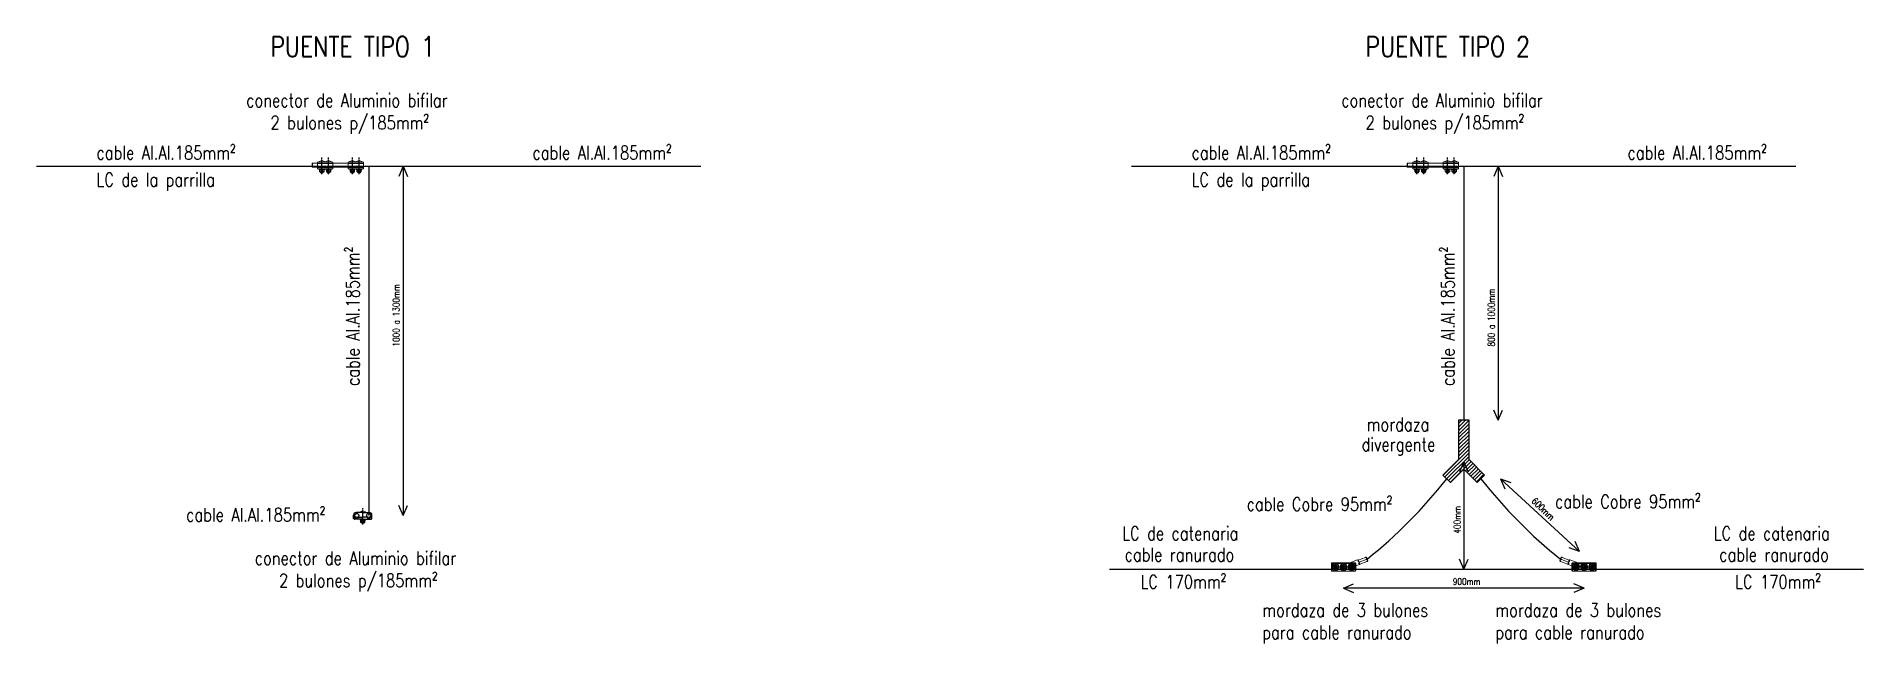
# Model space of a CAD drawing. Header units: millimetres. Extents: x 1587714 to 3094800, y -694377 to -413614.
# Drawn here: x 2925630 to 2932425, y -678919 to -676659 of the extents above; entities that cross this region are included whole.
import ezdxf

# ---------------------------------------------------------------- set-up
doc = ezdxf.new("R2010")
doc.units = ezdxf.units.MM
doc.linetypes.add('CENTER2', pattern=[28.575, 19.05, -3.175, 3.175, -3.175])
for name, color, linetype in [('0_EJES', 1, 'CENTER2'), ('M0_EQUIPOS', 7, 'Continuous'), ('M2_PLBULONES', 2, 'Continuous'), ('M_DIM', 1, 'Continuous')]:
    doc.layers.add(name, color=color, linetype=linetype)
doc.styles.add('STYLE-MSF', font='simplex.shx', dxfattribs={"width": 0.8})

msp = doc.modelspace()

# ---------------------------------------------------------------- texts
at = {"layer": 'M_DIM', "color": 7, "style": 'STYLE-MSF', "width": 0.8}
for s, height, p in [('PUENTE TIPO 1', 75, (2926499.2333, -676733.6786)), ('PUENTE TIPO 2', 75, (2930572.3915, -676733.6786)), ('conector de Aluminio bifilar', 50, (2926409.388, -676921.256)), ('conector de Aluminio bifilar', 50, (2930482.5462, -676921.256)), ('2 bulones p/185mm²', 50, (2926499.7177, -677004.2711)), ('2 bulones p/185mm²', 50, (2930572.8759, -677004.2711)), ('cable Al.Al.185mm²', 50, (2925852.4577, -677116.3426)), ('cable Al.Al.185mm²', 50, (2927474.0153, -677116.3426)), ('cable Al.Al.185mm²', 50, (2929925.6159, -677116.3426)), ('cable Al.Al.185mm²', 50, (2931547.1735, -677116.3426)), ('LC de la parrilla', 50, (2925852.4577, -677216.5607)), ('LC de la parrilla', 50, (2929925.6159, -677216.5607)), ('mordaza', 50, (2930576.642, -678127.6331)), ('divergente', 50, (2930557.9159, -678202.487)), ('cable Al.Al.185mm²', 50, (2926185.7849, -678464.3919)), ('cable Cobre 95mm²', 50, (2930130.4719, -678424.9189)), ('cable Cobre 95mm²', 50, (2931277.4743, -678415.1253)), ('LC de catenaria', 50, (2929667.4564, -678533.6435)), ('LC de catenaria', 50, (2931867.457, -678533.6435)), ('conector de Aluminio bifilar', 50, (2926441.1792, -678625.9052)), ('cable ranurado', 50, (2929676.5977, -678612.8142)), ('cable ranurado', 50, (2931888.1903, -678612.8142)), ('2 bulones p/185mm²', 50, (2926531.5089, -678708.9203)), ('LC 170mm²', 50, (2929735.7037, -678714.0702)), ('900mm', 25, (2930897.2013, -678700.5484)), ('LC 170mm²', 50, (2931947.2963, -678714.0702)), ('mordaza de 3 bulones', 50, (2930188.4827, -678818.9964)), ('mordaza de 3 bulones', 50, (2931055.2973, -678818.9964)), ('para cable ranurado', 50, (2930188.4827, -678902.0114)), ('para cable ranurado', 50, (2931055.2973, -678902.0114))]:
    msp.add_text(s, height=height, dxfattribs=at).set_placement(p)
for s, height, rotation, p in [('cable Al.Al.185mm²', 50, 90, (2926830.8134, -677959.3906)), ('cable Al.Al.185mm²', 50, 90, (2930903.9716, -677959.3906)), ('1000 a 1300mm', 25, 90, (2926979.8411, -677813.1458)), ('800 a 1000mm', 25, 90, (2931052.9993, -677813.1458)), ('400mm', 25, 90, (2930925.8481, -678509.8152)), ('600mm', 25, 315.65600442, (2931187.9349, -678391.0252))]:
    msp.add_text(s, height=height, rotation=rotation, dxfattribs=at).set_placement(p)

# ---------------------------------------------------------------- hatches: boundary and pattern name
h = msp.add_hatch()
h.set_pattern_fill('ANSI31', color=256, scale=3, style=0)
h.set_pattern_definition([(45, (2927431.579, -679997.13), (-6.735192, 6.735192), [])])
h.paths.add_polyline_path([(2930918.6663, -678233.941), (2930860.7381, -678291.8691), (2930888.3152, -678319.4463), (2930938.1663, -678269.5953), (2930988.0173, -678319.4463), (2931015.5944, -678291.8691), (2930957.6663, -678233.941), (2930957.6663, -678087.0181), (2930918.6663, -678087.0181)])

# ---------------------------------------------------------------- linework, layer by layer
at = {"color": 3}
for p, q in [((2925629.5991, -677142.0181), (2928100.417, -677142.0181)), ((2926865.0081, -677142.0181), (2926865.0081, -678442.0181)), ((2929702.7573, -677142.0181), (2932173.5752, -677142.0181)), ((2930938.1663, -677142.0181), (2930938.1663, -678087.0181))]:
    msp.add_line(p, q, dxfattribs=at)
at = {"color": 8}
for p, q in [((2926992.7268, -677142.0181), (2926976.6073, -677179.3825)), ((2926992.7268, -677142.0181), (2926992.7268, -678442.0181)), ((2926992.7268, -677142.0181), (2927008.8463, -677179.3825)), ((2931065.885, -677142.0181), (2931049.7655, -677179.3825)), ((2931065.885, -677142.0181), (2931065.885, -678087.0181)), ((2931065.885, -677142.0181), (2931082.0045, -677179.3825)), ((2931065.885, -678087.0181), (2931049.7655, -678049.6537)), ((2931065.885, -678087.0181), (2931082.0045, -678049.6537)), ((2930938.1663, -678242.0181), (2930922.0468, -678279.3825)), ((2930938.1663, -678242.0181), (2930938.1663, -678642.0181)), ((2930938.1663, -678242.0181), (2930954.2858, -678279.3825)), ((2931074.3409, -678305.727), (2931368.8322, -678576.4203)), ((2931074.3409, -678305.727), (2931112.7582, -678319.1451)), ((2931074.3409, -678305.727), (2931090.941, -678342.8804)), ((2926992.7268, -678442.0181), (2926976.6073, -678404.6537)), ((2926992.7268, -678442.0181), (2927008.8463, -678404.6537)), ((2931368.8322, -678576.4203), (2931352.2321, -678539.267)), ((2930938.1663, -678642.0181), (2930922.0468, -678604.6537)), ((2930938.1663, -678642.0181), (2930954.2858, -678604.6537)), ((2931368.8322, -678576.4203), (2931330.4149, -678563.0022)), ((2930490.9527, -678712.8666), (2930528.317, -678696.7471)), ((2931385.3799, -678712.8666), (2930490.9527, -678712.8666)), ((2930490.9527, -678712.8666), (2930528.317, -678728.9861)), ((2931385.3799, -678712.8666), (2931348.0155, -678696.7471)), ((2931385.3799, -678712.8666), (2931348.0155, -678728.9861))]:
    msp.add_line(p, q, dxfattribs=at)
for p, q in [((2926808.6158, -678454.2681), (2926808.6158, -678441.0135)), ((2926810.6085, -678454.2681), (2926808.6158, -678454.2681)), ((2926813.3204, -678447.8491), (2926810.6085, -678447.8491)), ((2926810.6085, -678447.8491), (2926810.6085, -678454.2681)), ((2926842.9143, -678456.2681), (2926812.6085, -678456.2681)), ((2926842.9143, -678431.0135), (2926818.6158, -678431.0135)), ((2926828.3205, -678447.8491), (2926842.9143, -678447.8491)), ((2926842.9143, -678431.0135), (2926867.2128, -678431.0135)), ((2926857.508, -678447.8491), (2926842.9143, -678447.8491)), ((2926842.9143, -678456.2681), (2926873.22, -678456.2681)), ((2926872.5081, -678447.8491), (2926875.22, -678447.8491)), ((2926875.22, -678447.8491), (2926875.22, -678454.2681)), ((2926875.22, -678454.2681), (2926877.2128, -678454.2681)), ((2926877.2128, -678454.2681), (2926877.2128, -678441.0135))]:
    msp.add_line(p, q)
at = {"color": 5}
msp.add_line((2929620.2647, -678642.0181), (2932424.6357, -678642.0181), dxfattribs=at)
msp.add_lwpolyline([(2930918.6663, -678233.941), (2930860.7381, -678291.8691), (2930888.3152, -678319.4463), (2930938.1663, -678269.5953), (2930988.0173, -678319.4463), (2931015.5944, -678291.8691), (2930957.6663, -678233.941), (2930957.6663, -678087.0181), (2930918.6663, -678087.0181)], close=True)
for centre in [(2926820.8205, -678442.0181), (2926865.0081, -678442.0181), (2926865.0081, -678442.0181)]:
    msp.add_circle(centre, 7.5)
at = {"color": 1}
for centre, start, end in [((2929429.2762, -677170.3633), 308.70720532, 321.84913567), ((2932447.0563, -677170.3633), 218.15086433, 231.29279468)]:
    msp.add_arc(centre, 1837.8363, start, end, dxfattribs=at)
for centre, radius, start, end in [((2926818.6158, -678441.0135), 10, 90, 180), ((2926812.6085, -678454.2681), 2, 180, 270), ((2926820.8205, -678442.0181), 9.5, 217.8635995, 322.13640049), ((2926865.0081, -678442.0181), 9.5, 217.8635995, 322.13640051), ((2926867.2128, -678441.0135), 10, 0, 90), ((2926873.22, -678454.2681), 2, 270, 0)]:
    msp.add_arc(centre, radius, start, end)
at = {"layer": '0_EJES'}
for p, q in [((2926690.8878, -677171.0026), (2926690.8878, -677109.7947)), ((2926715.8878, -677171.0026), (2926715.8878, -677109.7947)), ((2926804.1785, -677171.0026), (2926804.1785, -677109.7947)), ((2926829.1785, -677171.0026), (2926829.1785, -677109.7947)), ((2930764.046, -677171.0026), (2930764.046, -677109.7947)), ((2930789.046, -677171.0026), (2930789.046, -677109.7947)), ((2930877.3367, -677171.0026), (2930877.3367, -677109.7947)), ((2930902.3367, -677171.0026), (2930902.3367, -677109.7947)), ((2926842.9143, -678475.45), (2926842.9143, -678414.2422))]:
    msp.add_line(p, q, dxfattribs=at)
at = {"layer": '0_EJES', "color": 3}
for p, q in [((2930473.4527, -678633.4896), (2930448.4527, -678633.4896)), ((2930460.9527, -678620.9896), (2930460.9527, -678645.9896)), ((2930503.4527, -678633.4896), (2930478.4527, -678633.4896)), ((2930490.9527, -678620.9896), (2930490.9527, -678645.9896)), ((2930533.4527, -678633.4896), (2930508.4527, -678633.4896)), ((2930520.9527, -678620.9896), (2930520.9527, -678645.9896)), ((2931342.8799, -678633.4896), (2931367.8799, -678633.4896)), ((2931355.3799, -678620.9896), (2931355.3799, -678645.9896)), ((2931372.8799, -678633.4896), (2931397.8799, -678633.4896)), ((2931385.3799, -678620.9896), (2931385.3799, -678645.9896)), ((2931402.8799, -678633.4896), (2931427.8799, -678633.4896)), ((2931415.3799, -678620.9896), (2931415.3799, -678645.9896))]:
    msp.add_line(p, q, dxfattribs=at)
at = {"layer": 'M0_EQUIPOS', "color": 74, "linetype": 'Continuous', "lineweight": 15}
for p, q in [((2926655.8877, -677130.0707), (2926654.8878, -677131.0707)), ((2926654.8878, -677144.0707), (2926654.8878, -677131.0707)), ((2926654.8878, -677144.0707), (2926655.8877, -677145.0707)), ((2926674.8878, -677130.0707), (2926655.8877, -677130.0707)), ((2926655.8877, -677130.0707), (2926655.8877, -677145.0707)), ((2926655.8877, -677145.0707), (2926674.8878, -677145.0707)), ((2926788.1784, -677130.0707), (2926731.8879, -677130.0707)), ((2926731.8879, -677145.0707), (2926788.1784, -677145.0707)), ((2930729.0459, -677130.0707), (2930728.046, -677131.0707)), ((2930728.046, -677144.0707), (2930728.046, -677131.0707)), ((2930728.046, -677144.0707), (2930729.0459, -677145.0707)), ((2930748.046, -677130.0707), (2930729.0459, -677130.0707)), ((2930729.0459, -677130.0707), (2930729.0459, -677145.0707)), ((2930729.0459, -677145.0707), (2930748.046, -677145.0707)), ((2930861.3366, -677130.0707), (2930805.0461, -677130.0707)), ((2930805.0461, -677145.0707), (2930861.3366, -677145.0707))]:
    msp.add_line(p, q, dxfattribs=at)
at = {"layer": 'M0_EQUIPOS', "linetype": 'Continuous', "lineweight": 15}
for p, q in [((2926731.8879, -677126.566), (2926674.8878, -677126.566)), ((2926674.8878, -677126.566), (2926674.8878, -677130.983)), ((2926731.8879, -677130.983), (2926674.8878, -677130.983)), ((2926674.8878, -677130.983), (2926674.8878, -677142.0181)), ((2926731.8879, -677142.0181), (2926674.8878, -677142.0181)), ((2926674.8878, -677142.0181), (2926674.8878, -677143.5857)), ((2926674.8878, -677143.5857), (2926731.8879, -677143.5857)), ((2926731.8879, -677144.9993), (2926674.8878, -677144.9993)), ((2926674.8878, -677144.9993), (2926674.8878, -677145.9993)), ((2926731.8879, -677145.9993), (2926674.8878, -677145.9993)), ((2926674.8878, -677145.9993), (2926674.8878, -677151.8207)), ((2926731.8879, -677151.8207), (2926674.8878, -677151.8207)), ((2926679.638, -677126.566), (2926679.638, -677126.566)), ((2926679.638, -677126.566), (2926702.1376, -677126.566)), ((2926702.1376, -677126.566), (2926702.1376, -677126.566)), ((2926704.6376, -677126.566), (2926704.6376, -677126.566)), ((2926704.6376, -677126.566), (2926727.1377, -677126.566)), ((2926727.1377, -677126.566), (2926727.1377, -677126.566)), ((2926731.8879, -677126.566), (2926731.8879, -677130.983)), ((2926731.8879, -677130.983), (2926731.8879, -677142.0181)), ((2926731.8879, -677142.0181), (2926731.8879, -677143.5857)), ((2926731.8879, -677144.9993), (2926731.8879, -677145.9993)), ((2926731.8879, -677145.9993), (2926731.8879, -677151.8207)), ((2926845.1786, -677126.566), (2926788.1784, -677126.566)), ((2926788.1784, -677126.566), (2926788.1784, -677130.983)), ((2926845.1786, -677130.983), (2926788.1784, -677130.983)), ((2926788.1784, -677130.983), (2926788.1784, -677142.0181)), ((2926845.1786, -677142.0181), (2926788.1784, -677142.0181)), ((2926788.1784, -677142.0181), (2926788.1784, -677143.5857)), ((2926788.1784, -677143.5857), (2926845.1786, -677143.5857)), ((2926845.1786, -677144.9993), (2926788.1784, -677144.9993)), ((2926788.1784, -677144.9993), (2926788.1784, -677145.9993)), ((2926845.1786, -677145.9993), (2926788.1784, -677145.9993)), ((2926788.1784, -677145.9993), (2926788.1784, -677151.8207)), ((2926845.1786, -677151.8207), (2926788.1784, -677151.8207)), ((2926792.9287, -677126.566), (2926792.9287, -677126.566)), ((2926792.9287, -677126.566), (2926815.4282, -677126.566)), ((2926815.4282, -677126.566), (2926815.4282, -677126.566)), ((2926817.9283, -677126.566), (2926817.9283, -677126.566)), ((2926817.9283, -677126.566), (2926840.4283, -677126.566)), ((2926840.4283, -677126.566), (2926840.4283, -677126.566)), ((2926845.1786, -677126.566), (2926845.1786, -677130.983)), ((2926845.1786, -677130.983), (2926845.1786, -677142.0181)), ((2926845.1786, -677142.0181), (2926845.1786, -677143.5857)), ((2926845.1786, -677144.9993), (2926845.1786, -677145.9993)), ((2926845.1786, -677145.9993), (2926845.1786, -677151.8207)), ((2930805.0461, -677126.566), (2930748.046, -677126.566)), ((2930748.046, -677126.566), (2930748.046, -677130.983)), ((2930805.0461, -677130.983), (2930748.046, -677130.983)), ((2930748.046, -677130.983), (2930748.046, -677142.0181)), ((2930805.0461, -677142.0181), (2930748.046, -677142.0181)), ((2930748.046, -677142.0181), (2930748.046, -677143.5857)), ((2930748.046, -677143.5857), (2930805.0461, -677143.5857)), ((2930805.0461, -677144.9993), (2930748.046, -677144.9993)), ((2930748.046, -677144.9993), (2930748.046, -677145.9993)), ((2930805.0461, -677145.9993), (2930748.046, -677145.9993)), ((2930748.046, -677145.9993), (2930748.046, -677151.8207)), ((2930805.0461, -677151.8207), (2930748.046, -677151.8207)), ((2930752.7962, -677126.566), (2930752.7962, -677126.566)), ((2930752.7962, -677126.566), (2930775.2958, -677126.566)), ((2930775.2958, -677126.566), (2930775.2958, -677126.566)), ((2930777.7958, -677126.566), (2930777.7958, -677126.566)), ((2930777.7958, -677126.566), (2930800.2959, -677126.566)), ((2930800.2959, -677126.566), (2930800.2959, -677126.566)), ((2930805.0461, -677126.566), (2930805.0461, -677130.983)), ((2930805.0461, -677130.983), (2930805.0461, -677142.0181)), ((2930805.0461, -677142.0181), (2930805.0461, -677143.5857)), ((2930805.0461, -677144.9993), (2930805.0461, -677145.9993)), ((2930805.0461, -677145.9993), (2930805.0461, -677151.8207)), ((2930918.3368, -677126.566), (2930861.3366, -677126.566)), ((2930861.3366, -677126.566), (2930861.3366, -677130.983)), ((2930918.3368, -677130.983), (2930861.3366, -677130.983)), ((2930861.3366, -677130.983), (2930861.3366, -677142.0181)), ((2930918.3368, -677142.0181), (2930861.3366, -677142.0181)), ((2930861.3366, -677142.0181), (2930861.3366, -677143.5857)), ((2930861.3366, -677143.5857), (2930918.3368, -677143.5857)), ((2930918.3368, -677144.9993), (2930861.3366, -677144.9993)), ((2930861.3366, -677144.9993), (2930861.3366, -677145.9993)), ((2930918.3368, -677145.9993), (2930861.3366, -677145.9993)), ((2930861.3366, -677145.9993), (2930861.3366, -677151.8207)), ((2930918.3368, -677151.8207), (2930861.3366, -677151.8207)), ((2930866.0869, -677126.566), (2930866.0869, -677126.566)), ((2930866.0869, -677126.566), (2930888.5864, -677126.566)), ((2930888.5864, -677126.566), (2930888.5864, -677126.566)), ((2930891.0865, -677126.566), (2930891.0865, -677126.566)), ((2930891.0865, -677126.566), (2930913.5865, -677126.566)), ((2930913.5865, -677126.566), (2930913.5865, -677126.566)), ((2930918.3368, -677126.566), (2930918.3368, -677130.983)), ((2930918.3368, -677130.983), (2930918.3368, -677142.0181)), ((2930918.3368, -677142.0181), (2930918.3368, -677143.5857)), ((2930918.3368, -677144.9993), (2930918.3368, -677145.9993)), ((2930918.3368, -677145.9993), (2930918.3368, -677151.8207)), ((2926831.6645, -678431.0134), (2926831.6645, -678431.0135)), ((2926831.6645, -678431.0134), (2926854.164, -678431.0134)), ((2926854.164, -678431.0135), (2926854.164, -678431.0134)), ((2926854.164, -678431.0134), (2926854.164, -678431.0135))]:
    msp.add_line(p, q, dxfattribs=at)
at = {"layer": 'M0_EQUIPOS', "color": 3, "linetype": 'Continuous', "lineweight": 15}
for p, q in [((2930535.9527, -678643.1218), (2930533.9527, -678643.1218)), ((2930535.9527, -678646.9225), (2930535.9527, -678643.1218)), ((2931340.3798, -678646.9225), (2931340.3798, -678643.1218)), ((2931340.3798, -678643.1218), (2931342.3798, -678643.1218))]:
    msp.add_line(p, q, dxfattribs=at)
at = {"layer": 'M0_EQUIPOS', "linetype": 'Continuous', "lineweight": 15}
for centre in [(2926690.8878, -677136.7225), (2926715.8878, -677136.7225), (2926804.1785, -677136.7225), (2926829.1785, -677136.7225), (2930764.046, -677136.7225), (2930789.046, -677136.7225), (2930877.3367, -677136.7225), (2930902.3367, -677136.7225), (2926842.9143, -678441.1699)]:
    msp.add_arc(centre, 15.1565, 42.07587263, 137.92412737, dxfattribs=at)
at = {"layer": 'M0_EQUIPOS', "color": 3, "linetype": 'Continuous', "lineweight": 15}
for points in [[(2930535.9527, -678646.9225), (2930535.9527, -678646.9256), (2930535.9528, -678647.1959), (2930535.8779, -678647.7044), (2930535.5675, -678648.361), (2930535.12, -678648.8448), (2930534.569, -678649.1672), (2930534.1582, -678649.2091), (2930533.9527, -678649.23)], [(2931340.3798, -678646.9225), (2931340.3798, -678646.9256), (2931340.3797, -678647.1959), (2931340.4546, -678647.7044), (2931340.765, -678648.361), (2931341.2125, -678648.8448), (2931341.7635, -678649.1672), (2931342.1743, -678649.2091), (2931342.3798, -678649.23)]]:
    msp.add_open_spline(points, degree=3, knots=[0, 0, 0, 0, 0.002764092, 0.241051481, 0.449193419, 0.637563355, 0.818655823, 1, 1, 1, 1], dxfattribs=at)
at = {"layer": 'M2_PLBULONES', "color": 3, "linetype": 'Continuous', "lineweight": 15}
for p, q in [((2926680.9946, -677151.8207), (2926680.9946, -677154.5893)), ((2926699.7601, -677154.5893), (2926680.9946, -677154.5893)), ((2926683.7503, -677154.5893), (2926682.6464, -677155.2268)), ((2926682.6464, -677155.2268), (2926682.6464, -677162.5116)), ((2926682.6464, -677162.5116), (2926683.7503, -677163.1491)), ((2926683.7503, -677163.1491), (2926684.7068, -677163.1491)), ((2926684.7068, -677163.1491), (2926690.8876, -677163.1491)), ((2926685.8879, -677163.1491), (2926685.8879, -677165.7381)), ((2926685.8879, -677165.7381), (2926686.7157, -677166.5661)), ((2926685.8879, -677165.7381), (2926695.8877, -677165.7381)), ((2926686.7157, -677166.5661), (2926695.0599, -677166.5661)), ((2926686.7672, -677155.2268), (2926686.7672, -677162.5116)), ((2926690.8876, -677163.1491), (2926697.0688, -677163.1491)), ((2926695.0084, -677155.2268), (2926695.0084, -677162.5116)), ((2926695.0599, -677166.5661), (2926695.8877, -677165.7381)), ((2926695.8877, -677165.7381), (2926695.8877, -677163.1491)), ((2926698.0253, -677163.1491), (2926697.0688, -677163.1491)), ((2926699.1292, -677155.2268), (2926698.0253, -677154.5893)), ((2926698.0253, -677163.1491), (2926699.1292, -677162.5116)), ((2926699.1292, -677155.2268), (2926699.1292, -677162.5116)), ((2926699.7601, -677151.8207), (2926699.7601, -677154.5893)), ((2926699.7601, -677154.5893), (2926700.3356, -677154.5893)), ((2926700.3356, -677151.8207), (2926700.3356, -677154.5893)), ((2926700.3356, -677154.5893), (2926700.781, -677154.5893)), ((2926700.781, -677154.5893), (2926700.781, -677151.8207)), ((2926705.9947, -677151.8207), (2926705.9947, -677154.5893)), ((2926724.7602, -677154.5893), (2926705.9947, -677154.5893)), ((2926708.7504, -677154.5893), (2926707.646, -677155.2268)), ((2926707.646, -677155.2268), (2926707.646, -677162.5116)), ((2926707.646, -677162.5116), (2926708.7504, -677163.1491)), ((2926708.7504, -677163.1491), (2926709.7064, -677163.1491)), ((2926709.7064, -677163.1491), (2926715.8877, -677163.1491)), ((2926710.888, -677163.1491), (2926710.888, -677165.7381)), ((2926710.888, -677165.7381), (2926711.7158, -677166.5661)), ((2926710.888, -677165.7381), (2926720.8878, -677165.7381)), ((2926711.7158, -677166.5661), (2926720.06, -677166.5661)), ((2926711.7668, -677155.2268), (2926711.7668, -677162.5116)), ((2926715.8877, -677163.1491), (2926722.0689, -677163.1491)), ((2926720.0085, -677155.2268), (2926720.0085, -677162.5116)), ((2926720.06, -677166.5661), (2926720.8878, -677165.7381)), ((2926720.8878, -677165.7381), (2926720.8878, -677163.1491)), ((2926723.0254, -677163.1491), (2926722.0689, -677163.1491)), ((2926724.1293, -677155.2268), (2926723.0254, -677154.5893)), ((2926723.0254, -677163.1491), (2926724.1293, -677162.5116)), ((2926724.1293, -677155.2268), (2926724.1293, -677162.5116)), ((2926724.7602, -677151.8207), (2926724.7602, -677154.5893)), ((2926724.7602, -677154.5893), (2926725.3357, -677154.5893)), ((2926725.3357, -677151.8207), (2926725.3357, -677154.5893)), ((2926725.3357, -677154.5893), (2926725.7811, -677154.5893)), ((2926725.7811, -677154.5893), (2926725.7811, -677151.8207)), ((2926794.2853, -677151.8207), (2926794.2853, -677154.5893)), ((2926813.0507, -677154.5893), (2926794.2853, -677154.5893)), ((2926797.0409, -677154.5893), (2926795.9371, -677155.2268)), ((2926795.9371, -677155.2268), (2926795.9371, -677162.5116)), ((2926795.9371, -677162.5116), (2926797.0409, -677163.1491)), ((2926797.0409, -677163.1491), (2926797.9975, -677163.1491)), ((2926797.9975, -677163.1491), (2926804.1782, -677163.1491)), ((2926799.1786, -677163.1491), (2926799.1786, -677165.7381)), ((2926799.1786, -677165.7381), (2926800.0064, -677166.5661)), ((2926799.1786, -677165.7381), (2926809.1783, -677165.7381)), ((2926800.0064, -677166.5661), (2926808.3506, -677166.5661)), ((2926800.0579, -677155.2268), (2926800.0579, -677162.5116)), ((2926804.1782, -677163.1491), (2926810.3595, -677163.1491)), ((2926808.2991, -677155.2268), (2926808.2991, -677162.5116)), ((2926808.3506, -677166.5661), (2926809.1783, -677165.7381)), ((2926809.1783, -677165.7381), (2926809.1783, -677163.1491)), ((2926811.316, -677163.1491), (2926810.3595, -677163.1491)), ((2926812.4199, -677155.2268), (2926811.316, -677154.5893)), ((2926811.316, -677163.1491), (2926812.4199, -677162.5116)), ((2926812.4199, -677155.2268), (2926812.4199, -677162.5116)), ((2926813.0507, -677151.8207), (2926813.0507, -677154.5893)), ((2926813.0507, -677154.5893), (2926813.6263, -677154.5893)), ((2926813.6263, -677151.8207), (2926813.6263, -677154.5893)), ((2926813.6263, -677154.5893), (2926814.0716, -677154.5893)), ((2926814.0716, -677154.5893), (2926814.0716, -677151.8207)), ((2926819.2854, -677151.8207), (2926819.2854, -677154.5893)), ((2926838.0508, -677154.5893), (2926819.2854, -677154.5893)), ((2926822.041, -677154.5893), (2926820.9367, -677155.2268)), ((2926820.9367, -677155.2268), (2926820.9367, -677162.5116)), ((2926820.9367, -677162.5116), (2926822.041, -677163.1491)), ((2926822.041, -677163.1491), (2926822.9971, -677163.1491)), ((2926822.9971, -677163.1491), (2926829.1783, -677163.1491)), ((2926824.1787, -677163.1491), (2926824.1787, -677165.7381)), ((2926824.1787, -677165.7381), (2926825.0065, -677166.5661)), ((2926824.1787, -677165.7381), (2926834.1784, -677165.7381)), ((2926825.0065, -677166.5661), (2926833.3506, -677166.5661)), ((2926825.0575, -677155.2268), (2926825.0575, -677162.5116)), ((2926829.1783, -677163.1491), (2926835.3596, -677163.1491)), ((2926833.2992, -677155.2268), (2926833.2992, -677162.5116)), ((2926833.3506, -677166.5661), (2926834.1784, -677165.7381)), ((2926834.1784, -677165.7381), (2926834.1784, -677163.1491)), ((2926836.3161, -677163.1491), (2926835.3596, -677163.1491)), ((2926837.42, -677155.2268), (2926836.3161, -677154.5893)), ((2926836.3161, -677163.1491), (2926837.42, -677162.5116)), ((2926837.42, -677155.2268), (2926837.42, -677162.5116)), ((2926838.0508, -677151.8207), (2926838.0508, -677154.5893)), ((2926838.0508, -677154.5893), (2926838.6264, -677154.5893)), ((2926838.6264, -677151.8207), (2926838.6264, -677154.5893)), ((2926838.6264, -677154.5893), (2926839.0717, -677154.5893)), ((2926839.0717, -677154.5893), (2926839.0717, -677151.8207)), ((2930754.1528, -677151.8207), (2930754.1528, -677154.5893)), ((2930772.9183, -677154.5893), (2930754.1528, -677154.5893)), ((2930756.9085, -677154.5893), (2930755.8046, -677155.2268)), ((2930755.8046, -677155.2268), (2930755.8046, -677162.5116)), ((2930755.8046, -677162.5116), (2930756.9085, -677163.1491)), ((2930756.9085, -677163.1491), (2930757.865, -677163.1491)), ((2930757.865, -677163.1491), (2930764.0458, -677163.1491)), ((2930759.0461, -677163.1491), (2930759.0461, -677165.7381)), ((2930759.0461, -677165.7381), (2930759.8739, -677166.5661)), ((2930759.0461, -677165.7381), (2930769.0459, -677165.7381)), ((2930759.8739, -677166.5661), (2930768.2181, -677166.5661)), ((2930759.9254, -677155.2268), (2930759.9254, -677162.5116)), ((2930764.0458, -677163.1491), (2930770.227, -677163.1491)), ((2930768.1666, -677155.2268), (2930768.1666, -677162.5116)), ((2930768.2181, -677166.5661), (2930769.0459, -677165.7381)), ((2930769.0459, -677165.7381), (2930769.0459, -677163.1491)), ((2930771.1835, -677163.1491), (2930770.227, -677163.1491)), ((2930772.2874, -677155.2268), (2930771.1835, -677154.5893)), ((2930771.1835, -677163.1491), (2930772.2874, -677162.5116)), ((2930772.2874, -677155.2268), (2930772.2874, -677162.5116)), ((2930772.9183, -677151.8207), (2930772.9183, -677154.5893)), ((2930772.9183, -677154.5893), (2930773.4938, -677154.5893)), ((2930773.4938, -677151.8207), (2930773.4938, -677154.5893)), ((2930773.4938, -677154.5893), (2930773.9392, -677154.5893)), ((2930773.9392, -677154.5893), (2930773.9392, -677151.8207)), ((2930779.1529, -677151.8207), (2930779.1529, -677154.5893)), ((2930797.9184, -677154.5893), (2930779.1529, -677154.5893)), ((2930781.9086, -677154.5893), (2930780.8042, -677155.2268)), ((2930780.8042, -677155.2268), (2930780.8042, -677162.5116)), ((2930780.8042, -677162.5116), (2930781.9086, -677163.1491)), ((2930781.9086, -677163.1491), (2930782.8646, -677163.1491)), ((2930782.8646, -677163.1491), (2930789.0459, -677163.1491)), ((2930784.0462, -677163.1491), (2930784.0462, -677165.7381)), ((2930784.0462, -677165.7381), (2930784.874, -677166.5661)), ((2930784.0462, -677165.7381), (2930794.046, -677165.7381)), ((2930784.874, -677166.5661), (2930793.2182, -677166.5661)), ((2930784.925, -677155.2268), (2930784.925, -677162.5116)), ((2930789.0459, -677163.1491), (2930795.2271, -677163.1491)), ((2930793.1667, -677155.2268), (2930793.1667, -677162.5116)), ((2930793.2182, -677166.5661), (2930794.046, -677165.7381)), ((2930794.046, -677165.7381), (2930794.046, -677163.1491)), ((2930796.1836, -677163.1491), (2930795.2271, -677163.1491)), ((2930797.2875, -677155.2268), (2930796.1836, -677154.5893)), ((2930796.1836, -677163.1491), (2930797.2875, -677162.5116)), ((2930797.2875, -677155.2268), (2930797.2875, -677162.5116)), ((2930797.9184, -677151.8207), (2930797.9184, -677154.5893)), ((2930797.9184, -677154.5893), (2930798.4939, -677154.5893)), ((2930798.4939, -677151.8207), (2930798.4939, -677154.5893)), ((2930798.4939, -677154.5893), (2930798.9393, -677154.5893)), ((2930798.9393, -677154.5893), (2930798.9393, -677151.8207)), ((2930867.4435, -677151.8207), (2930867.4435, -677154.5893)), ((2930886.2089, -677154.5893), (2930867.4435, -677154.5893)), ((2930870.1991, -677154.5893), (2930869.0952, -677155.2268)), ((2930869.0952, -677155.2268), (2930869.0952, -677162.5116)), ((2930869.0952, -677162.5116), (2930870.1991, -677163.1491)), ((2930870.1991, -677163.1491), (2930871.1557, -677163.1491)), ((2930871.1557, -677163.1491), (2930877.3364, -677163.1491)), ((2930872.3368, -677163.1491), (2930872.3368, -677165.7381)), ((2930872.3368, -677165.7381), (2930873.1646, -677166.5661)), ((2930872.3368, -677165.7381), (2930882.3365, -677165.7381)), ((2930873.1646, -677166.5661), (2930881.5087, -677166.5661)), ((2930873.2161, -677155.2268), (2930873.2161, -677162.5116)), ((2930877.3364, -677163.1491), (2930883.5177, -677163.1491)), ((2930881.4572, -677155.2268), (2930881.4572, -677162.5116)), ((2930881.5087, -677166.5661), (2930882.3365, -677165.7381)), ((2930882.3365, -677165.7381), (2930882.3365, -677163.1491)), ((2930884.4742, -677163.1491), (2930883.5177, -677163.1491)), ((2930885.5781, -677155.2268), (2930884.4742, -677154.5893)), ((2930884.4742, -677163.1491), (2930885.5781, -677162.5116)), ((2930885.5781, -677155.2268), (2930885.5781, -677162.5116)), ((2930886.2089, -677151.8207), (2930886.2089, -677154.5893)), ((2930886.2089, -677154.5893), (2930886.7845, -677154.5893)), ((2930886.7845, -677151.8207), (2930886.7845, -677154.5893)), ((2930886.7845, -677154.5893), (2930887.2298, -677154.5893)), ((2930887.2298, -677154.5893), (2930887.2298, -677151.8207)), ((2930892.4436, -677151.8207), (2930892.4436, -677154.5893)), ((2930911.209, -677154.5893), (2930892.4436, -677154.5893)), ((2930895.1992, -677154.5893), (2930894.0949, -677155.2268)), ((2930894.0949, -677155.2268), (2930894.0949, -677162.5116)), ((2930894.0949, -677162.5116), (2930895.1992, -677163.1491)), ((2930895.1992, -677163.1491), (2930896.1553, -677163.1491)), ((2930896.1553, -677163.1491), (2930902.3365, -677163.1491)), ((2930897.3369, -677163.1491), (2930897.3369, -677165.7381)), ((2930897.3369, -677165.7381), (2930898.1647, -677166.5661)), ((2930897.3369, -677165.7381), (2930907.3366, -677165.7381)), ((2930898.1647, -677166.5661), (2930906.5088, -677166.5661)), ((2930898.2157, -677155.2268), (2930898.2157, -677162.5116)), ((2930902.3365, -677163.1491), (2930908.5178, -677163.1491)), ((2930906.4573, -677155.2268), (2930906.4573, -677162.5116)), ((2930906.5088, -677166.5661), (2930907.3366, -677165.7381)), ((2930907.3366, -677165.7381), (2930907.3366, -677163.1491)), ((2930909.4743, -677163.1491), (2930908.5178, -677163.1491)), ((2930910.5782, -677155.2268), (2930909.4743, -677154.5893)), ((2930909.4743, -677163.1491), (2930910.5782, -677162.5116)), ((2930910.5782, -677155.2268), (2930910.5782, -677162.5116)), ((2930911.209, -677151.8207), (2930911.209, -677154.5893)), ((2930911.209, -677154.5893), (2930911.7846, -677154.5893)), ((2930911.7846, -677151.8207), (2930911.7846, -677154.5893)), ((2930911.7846, -677154.5893), (2930912.2299, -677154.5893)), ((2930912.2299, -677154.5893), (2930912.2299, -677151.8207)), ((2926833.0211, -678456.2681), (2926833.0211, -678459.0367)), ((2926851.7865, -678459.0367), (2926833.0211, -678459.0367)), ((2926835.7767, -678459.0367), (2926834.6729, -678459.6742)), ((2926834.6729, -678459.6742), (2926834.6729, -678466.9591)), ((2926834.6729, -678466.9591), (2926835.7767, -678467.5965)), ((2926835.7767, -678467.5965), (2926836.7333, -678467.5965)), ((2926836.7333, -678467.5965), (2926842.914, -678467.5965)), ((2926837.9144, -678467.5965), (2926837.9144, -678470.1855)), ((2926837.9144, -678470.1855), (2926838.7422, -678471.0135)), ((2926837.9144, -678470.1855), (2926847.9141, -678470.1855)), ((2926838.7422, -678471.0135), (2926847.0864, -678471.0135)), ((2926838.7937, -678459.6742), (2926838.7937, -678466.9591)), ((2926842.914, -678467.5965), (2926849.0953, -678467.5965)), ((2926847.0349, -678459.6742), (2926847.0349, -678466.9591)), ((2926847.0864, -678471.0135), (2926847.9141, -678470.1855)), ((2926847.9141, -678470.1855), (2926847.9141, -678467.5965)), ((2926850.0518, -678467.5965), (2926849.0953, -678467.5965)), ((2926851.1557, -678459.6742), (2926850.0518, -678459.0367)), ((2926850.0518, -678467.5965), (2926851.1557, -678466.9591)), ((2926851.1557, -678459.6742), (2926851.1557, -678466.9591)), ((2926851.7865, -678456.2681), (2926851.7865, -678459.0367)), ((2926851.7865, -678459.0367), (2926852.3621, -678459.0367)), ((2926852.3621, -678456.2681), (2926852.3621, -678459.0367)), ((2926852.3621, -678459.0367), (2926852.8074, -678459.0367)), ((2926852.8074, -678459.0367), (2926852.8074, -678456.2681)), ((2930445.9526, -678619.9897), (2930445.9526, -678620.9896)), ((2930447.9526, -678620.9896), (2930447.9526, -678617.9896)), ((2930528.2109, -678617.9896), (2930447.9526, -678617.9896)), ((2930514.0649, -678617.9896), (2930543.2156, -678607.3796)), ((2930528.2109, -678617.9896), (2930533.9527, -678618.1118)), ((2930533.9527, -678618.1118), (2930533.9527, -678620.9896)), ((2930545.6958, -678607.8171), (2930545.6857, -678607.7896)), ((2930545.6958, -678607.8171), (2930572.5145, -678598.0559)), ((2930547.0804, -678611.6212), (2930545.6958, -678607.8171)), ((2930548.4599, -678615.4113), (2930547.0804, -678611.6212)), ((2930548.47, -678615.4391), (2930548.4599, -678615.4113)), ((2930548.48, -678615.4668), (2930548.47, -678615.4391)), ((2930548.48, -678615.4668), (2930575.2989, -678605.7055)), ((2930549.8646, -678619.2708), (2930548.48, -678615.4668)), ((2930551.2541, -678623.0886), (2930549.8646, -678619.2708)), ((2930551.2643, -678623.1165), (2930578.0831, -678613.3553)), ((2931325.0682, -678623.1165), (2931298.2494, -678613.3553)), ((2931327.8525, -678615.4668), (2931301.0336, -678605.7055)), ((2931330.6368, -678607.8171), (2931303.818, -678598.0559)), ((2931325.0784, -678623.0886), (2931326.4679, -678619.2708)), ((2931326.4679, -678619.2708), (2931327.8525, -678615.4668)), ((2931327.8525, -678615.4668), (2931327.8625, -678615.4391)), ((2931327.8625, -678615.4391), (2931327.8726, -678615.4113)), ((2931327.8726, -678615.4113), (2931329.2521, -678611.6212)), ((2931329.2521, -678611.6212), (2931330.6368, -678607.8171)), ((2931330.6368, -678607.8171), (2931330.6468, -678607.7896)), ((2931362.2676, -678617.9896), (2931333.1169, -678607.3796)), ((2931348.1217, -678617.9896), (2931342.3798, -678618.1118)), ((2931342.3798, -678618.1118), (2931342.3798, -678620.9896)), ((2931348.1217, -678617.9896), (2931428.3799, -678617.9896)), ((2931428.3799, -678620.9896), (2931428.3799, -678617.9896)), ((2931430.3799, -678619.9897), (2931430.3799, -678620.9896)), ((2930445.9526, -678620.9896), (2930447.9526, -678620.9896)), ((2930445.9526, -678620.9896), (2930445.9526, -678643.1218)), ((2930445.9526, -678643.1218), (2930445.9526, -678646.9225)), ((2930457.3819, -678620.9896), (2930447.9526, -678620.9896)), ((2930447.9526, -678633.4896), (2930447.9526, -678620.9896)), ((2930447.9526, -678643.1218), (2930447.9526, -678633.4896)), ((2930452.2221, -678643.1218), (2930447.9526, -678643.1218)), ((2930447.9526, -678649.23), (2930447.9526, -678643.1218)), ((2930533.9527, -678649.23), (2930447.9526, -678649.23)), ((2930487.3819, -678620.9896), (2930464.5234, -678620.9896)), ((2930482.2221, -678643.1218), (2930469.6833, -678643.1218)), ((2930517.382, -678620.9896), (2930494.5234, -678620.9896)), ((2930512.222, -678643.1218), (2930499.6832, -678643.1218)), ((2930533.9527, -678620.9896), (2930524.5234, -678620.9896)), ((2930533.9527, -678643.1218), (2930529.6832, -678643.1218)), ((2930533.9527, -678620.9896), (2930533.9527, -678633.4896)), ((2930533.9527, -678620.9896), (2930535.9479, -678620.9896)), ((2930533.9527, -678633.4896), (2930533.9527, -678643.1218)), ((2930533.9527, -678643.1218), (2930533.9527, -678649.23)), ((2930535.9527, -678621.9806), (2930535.9479, -678620.9896)), ((2930535.9527, -678643.1218), (2930535.9527, -678621.9806)), ((2930549.6456, -678625.0458), (2930535.9527, -678630.0297)), ((2930551.2542, -678623.0888), (2930551.2541, -678623.0886)), ((2930551.2643, -678623.1165), (2930551.2542, -678623.0888)), ((2930551.2744, -678623.1441), (2930551.2643, -678623.1165)), ((2931325.0581, -678623.1441), (2931325.0682, -678623.1165)), ((2931325.0682, -678623.1165), (2931325.0783, -678623.0888)), ((2931325.0783, -678623.0888), (2931325.0784, -678623.0886)), ((2931326.6869, -678625.0458), (2931340.3798, -678630.0297)), ((2931340.3798, -678621.9806), (2931340.3846, -678620.9896)), ((2931340.3798, -678643.1218), (2931340.3798, -678621.9806)), ((2931342.3798, -678620.9896), (2931340.3846, -678620.9896)), ((2931342.3798, -678620.9896), (2931342.3798, -678633.4896)), ((2931342.3798, -678620.9896), (2931351.8092, -678620.9896)), ((2931342.3798, -678633.4896), (2931342.3798, -678643.1218)), ((2931342.3798, -678643.1218), (2931342.3798, -678649.23)), ((2931342.3798, -678643.1218), (2931346.6493, -678643.1218)), ((2931342.3798, -678649.23), (2931428.3799, -678649.23)), ((2931358.9505, -678620.9896), (2931381.8091, -678620.9896)), ((2931364.1105, -678643.1218), (2931376.6493, -678643.1218)), ((2931388.9506, -678620.9896), (2931411.8091, -678620.9896)), ((2931394.1105, -678643.1218), (2931406.6492, -678643.1218)), ((2931418.9506, -678620.9896), (2931428.3799, -678620.9896)), ((2931424.1104, -678643.1218), (2931428.3799, -678643.1218)), ((2931430.3799, -678620.9896), (2931428.3799, -678620.9896)), ((2931428.3799, -678633.4896), (2931428.3799, -678620.9896)), ((2931428.3799, -678643.1218), (2931428.3799, -678633.4896)), ((2931428.3799, -678649.23), (2931428.3799, -678643.1218)), ((2931430.3799, -678620.9896), (2931430.3799, -678643.1218)), ((2931430.3799, -678643.1218), (2931430.3799, -678646.9225))]:
    msp.add_line(p, q, dxfattribs=at)
at = {"layer": 'M2_PLBULONES', "color": 3, "linetype": 'Continuous', "lineweight": 15, "flags": 128}
for points in [[(2930577.1581, -678600.6973), (2930576.8553, -678599.8654), (2930576.5815, -678599.113), (2930576.3414, -678598.4532), (2930576.1389, -678597.8973), (2930575.9779, -678597.4547), (2930575.8608, -678597.1331), (2930575.7898, -678596.9379), (2930575.7659, -678596.8725)], [(2930579.9423, -678608.347), (2930579.6157, -678607.4496), (2930579.2708, -678606.5021), (2930578.9137, -678605.5206), (2930578.5502, -678604.5221), (2930578.1868, -678603.5237), (2930577.8296, -678602.5423), (2930577.4847, -678601.5947), (2930577.1581, -678600.6973)], [(2930581.3344, -678612.1718), (2930581.3106, -678612.1064), (2930581.2396, -678611.9112), (2930581.1225, -678611.5896), (2930580.9614, -678611.147), (2930580.7591, -678610.5911), (2930580.5189, -678609.9313), (2930580.2451, -678609.1789), (2930579.9423, -678608.347)], [(2931294.9981, -678612.1718), (2931295.0219, -678612.1064), (2931295.093, -678611.9112), (2931295.21, -678611.5896), (2931295.3711, -678611.147), (2931295.5734, -678610.5911), (2931295.8136, -678609.9313), (2931296.0874, -678609.1789), (2931296.3902, -678608.347)], [(2931296.3902, -678608.347), (2931296.7168, -678607.4496), (2931297.0617, -678606.5021), (2931297.4188, -678605.5206), (2931297.7823, -678604.5221), (2931298.1457, -678603.5237), (2931298.5029, -678602.5423), (2931298.8478, -678601.5947), (2931299.1744, -678600.6973)], [(2931299.1744, -678600.6973), (2931299.4772, -678599.8654), (2931299.7511, -678599.113), (2931299.9911, -678598.4532), (2931300.1936, -678597.8973), (2931300.3546, -678597.4547), (2931300.4717, -678597.1331), (2931300.5427, -678596.9379), (2931300.5666, -678596.8725)]]:
    msp.add_lwpolyline(points, dxfattribs=at)
at = {"layer": 'M2_PLBULONES', "color": 3, "linetype": 'Continuous', "lineweight": 15}
for centre, radius in [((2930460.9527, -678633.4896), 7), ((2930460.9527, -678633.4896), 6.35), ((2930460.9527, -678633.4896), 5.5943), ((2930490.9527, -678633.4896), 7), ((2930490.9527, -678633.4896), 6.35), ((2930490.9527, -678633.4896), 5.5943), ((2930520.9527, -678633.4896), 7), ((2930520.9527, -678633.4896), 6.35), ((2930520.9527, -678633.4896), 5.5943), ((2931355.3799, -678633.4896), 7), ((2931355.3799, -678633.4896), 6.35), ((2931355.3799, -678633.4896), 5.5943), ((2931385.3799, -678633.4896), 7), ((2931385.3799, -678633.4896), 6.35), ((2931385.3799, -678633.4896), 5.5943), ((2931415.3799, -678633.4896), 7), ((2931415.3799, -678633.4896), 6.35), ((2931415.3799, -678633.4896), 5.5943)]:
    msp.add_circle(centre, radius, dxfattribs=at)
for centre, radius, start, end in [((2930447.9527, -678619.9896), 2, 90, 180), ((2931428.3799, -678619.9896), 2, 0, 90), ((2930446.9526, -678432.1309), 210.9932, 269.72844979, 270.27155021), ((2930460.9527, -678633.4896), 13, 105.94236861, 180), ((2930460.9527, -678633.4896), 13, 180, 227.81063006), ((2930460.9527, -678633.4896), 10.5, 150, 210), ((2930460.9527, -678633.4896), 10.5, 90, 150), ((2930460.9527, -678633.4896), 10.5, 210, 270), ((2930460.9527, -678633.4896), 10.5, 30, 90), ((2930460.9527, -678633.4896), 10.5, 270, 330), ((2930460.9527, -678633.4896), 13, 312.18936994, 74.05763139), ((2930460.9527, -678633.4896), 10.5, 330, 30), ((2930490.9527, -678633.4896), 13, 105.94236861, 227.81063006), ((2930490.9527, -678633.4896), 10.5, 150, 210), ((2930490.9527, -678633.4896), 10.5, 90, 150), ((2930490.9527, -678633.4896), 10.5, 210, 270), ((2930490.9527, -678633.4896), 10.5, 30, 90), ((2930490.9527, -678633.4896), 10.5, 270, 330), ((2930490.9527, -678633.4896), 13, 312.18936994, 74.05763139), ((2930490.9527, -678633.4896), 10.5, 330, 30), ((2930520.9527, -678633.4896), 13, 105.94236861, 227.81063006), ((2930520.9527, -678633.4896), 10.5, 150, 210), ((2930520.9527, -678633.4896), 10.5, 90, 150), ((2930520.9527, -678633.4896), 10.5, 210, 270), ((2930520.9527, -678633.4896), 10.5, 30, 90), ((2930520.9527, -678633.4896), 10.5, 270, 330), ((2930520.9527, -678633.4896), 13, 0, 74.05763139), ((2930520.9527, -678633.4896), 13, 312.18936994, 0), ((2930520.9527, -678633.4896), 10.5, 330, 30), ((2931355.3799, -678633.4896), 13, 105.94236861, 180), ((2931355.3799, -678633.4896), 13, 180, 227.81063006), ((2931355.3799, -678633.4896), 10.5, 150, 210), ((2931355.3799, -678633.4896), 10.5, 90, 150), ((2931355.3799, -678633.4896), 10.5, 210, 270), ((2931355.3799, -678633.4896), 10.5, 30, 90), ((2931355.3799, -678633.4896), 10.5, 270, 330), ((2931355.3799, -678633.4896), 13, 312.18936994, 74.05763139), ((2931355.3799, -678633.4896), 10.5, 330, 30), ((2931385.3799, -678633.4896), 13, 105.94236861, 227.81063006), ((2931385.3799, -678633.4896), 10.5, 150, 210), ((2931385.3799, -678633.4896), 10.5, 90, 150), ((2931385.3799, -678633.4896), 10.5, 210, 270), ((2931385.3799, -678633.4896), 10.5, 30, 90), ((2931385.3799, -678633.4896), 10.5, 270, 330), ((2931385.3799, -678633.4896), 13, 312.18936994, 74.05763139), ((2931385.3799, -678633.4896), 10.5, 330, 30), ((2931415.3799, -678633.4896), 13, 105.94236861, 227.81063006), ((2931415.3799, -678633.4896), 10.5, 150, 210), ((2931415.3799, -678633.4896), 10.5, 90, 150), ((2931415.3799, -678633.4896), 10.5, 210, 270), ((2931415.3799, -678633.4896), 10.5, 30, 90), ((2931415.3799, -678633.4896), 10.5, 270, 330), ((2931415.3799, -678633.4896), 13, 0, 74.05763139), ((2931415.3799, -678633.4896), 13, 312.18936994, 0), ((2931415.3799, -678633.4896), 10.5, 330, 30), ((2931429.3799, -678432.1309), 210.9932, 269.72844979, 270.27155021)]:
    msp.add_arc(centre, radius, start, end, dxfattribs=at)
at = {"layer": 'M2_PLBULONES', "color": 3, "linetype": 'Continuous', "lineweight": 15, "extrusion": (0, 0, -1)}
for major_axis, ratio, start_param, end_param in [((-18.5143, 3.2645), 0.002720803, 0.004712581, 0.522027936), ((-17.15, 0.1796), 0.448935037, 5.592417813, 6.639615364), ((-13.0579, -11.0705), 0.453886622, 5.925857491, 6.973055043), ((-12.0844, -14.4015), 0.002720803, 5.761157371, 6.808354922)]:
    msp.add_ellipse((2930561.7297, -678610.6443), major_axis=major_axis, ratio=ratio, start_param=start_param, end_param=end_param, dxfattribs=at)
at = {"layer": 'M2_PLBULONES', "color": 3, "linetype": 'Continuous', "lineweight": 15}
for major_axis, ratio, start_param, end_param in [((13.0579, -11.0705), 0.453886622, 5.925857491, 6.973055043), ((17.15, 0.1796), 0.448935037, 5.592417813, 6.639615364), ((18.5143, 3.2645), 0.002720803, 0.004712581, 0.522027936), ((12.0844, -14.4015), 0.002720803, 5.761157371, 6.808354922)]:
    msp.add_ellipse((2931314.6028, -678610.6443), major_axis=major_axis, ratio=ratio, start_param=start_param, end_param=end_param, dxfattribs=at)
for points, knots in [([(2926682.6464, -677155.2268), (2926682.8194, -677155.1306), (2926683.4911, -677154.7569), (2926684.1888, -677154.6607), (2926684.7068, -677154.5893)], [0, 0, 0, 0, 0.257551106, 1, 1, 1, 1]), ([(2926682.6464, -677162.5116), (2926682.8194, -677162.6078), (2926683.4911, -677162.9814), (2926684.1888, -677163.0777), (2926684.7068, -677163.1491)], [0, 0, 0, 0, 0.257548445, 1, 1, 1, 1]), ([(2926684.7068, -677154.5893), (2926684.8942, -677154.5987), (2926685.5916, -677154.6339), (2926686.2706, -677154.9764), (2926686.7672, -677155.2268)], [0, 0, 0, 0, 0.268639605, 1, 1, 1, 1]), ([(2926684.7068, -677163.1491), (2926684.8942, -677163.1396), (2926685.5916, -677163.1044), (2926686.2706, -677162.762), (2926686.7672, -677162.5116)], [0, 0, 0, 0, 0.268640341, 1, 1, 1, 1]), ([(2926686.7672, -677155.2268), (2926687.4365, -677155.0486), (2926688.7871, -677154.689), (2926690.1832, -677154.6227), (2926690.8876, -677154.5893)], [0, 0, 0, 0, 0.495518833, 1, 1, 1, 1]), ([(2926686.7672, -677162.5116), (2926687.4365, -677162.6898), (2926688.7871, -677163.0493), (2926690.1832, -677163.1156), (2926690.8876, -677163.1491)], [0, 0, 0, 0, 0.495517227, 1, 1, 1, 1]), ([(2926690.8876, -677154.5893), (2926690.9854, -677154.5899), (2926692.3769, -677154.5989), (2926693.7406, -677154.9243), (2926695.0084, -677155.2268)], [0, 0, 0, 0, 0.07027903, 1, 1, 1, 1]), ([(2926690.8876, -677163.1491), (2926690.9854, -677163.1485), (2926692.3769, -677163.1395), (2926693.7406, -677162.8141), (2926695.0084, -677162.5116)], [0, 0, 0, 0, 0.070279194, 1, 1, 1, 1]), ([(2926695.0084, -677155.2268), (2926695.343, -677155.0486), (2926696.0184, -677154.689), (2926696.7166, -677154.6227), (2926697.0688, -677154.5893)], [0, 0, 0, 0, 0.495453431, 1, 1, 1, 1]), ([(2926695.0084, -677162.5116), (2926695.343, -677162.6898), (2926696.0184, -677163.0494), (2926696.7166, -677163.1157), (2926697.0688, -677163.1491)], [0, 0, 0, 0, 0.495451824, 1, 1, 1, 1]), ([(2926697.0688, -677154.5893), (2926697.1178, -677154.5899), (2926697.8149, -677154.5989), (2926698.496, -677154.9243), (2926699.1292, -677155.2268)], [0, 0, 0, 0, 0.070261408, 1, 1, 1, 1]), ([(2926697.0688, -677163.1491), (2926697.1178, -677163.1485), (2926697.8149, -677163.1395), (2926698.496, -677162.8141), (2926699.1292, -677162.5116)], [0, 0, 0, 0, 0.070261572, 1, 1, 1, 1]), ([(2926707.646, -677155.2268), (2926707.819, -677155.1306), (2926708.4907, -677154.7569), (2926709.1884, -677154.6607), (2926709.7064, -677154.5893)], [0, 0, 0, 0, 0.257551106, 1, 1, 1, 1]), ([(2926707.646, -677162.5116), (2926707.819, -677162.6078), (2926708.4907, -677162.9814), (2926709.1884, -677163.0777), (2926709.7064, -677163.1491)], [0, 0, 0, 0, 0.257548445, 1, 1, 1, 1]), ([(2926709.7064, -677154.5893), (2926709.8938, -677154.5987), (2926710.5912, -677154.6339), (2926711.2702, -677154.9764), (2926711.7668, -677155.2268)], [0, 0, 0, 0, 0.268639605, 1, 1, 1, 1]), ([(2926709.7064, -677163.1491), (2926709.8938, -677163.1396), (2926710.5912, -677163.1044), (2926711.2702, -677162.762), (2926711.7668, -677162.5116)], [0, 0, 0, 0, 0.268640341, 1, 1, 1, 1]), ([(2926711.7668, -677155.2268), (2926712.4361, -677155.0486), (2926713.7868, -677154.689), (2926715.1832, -677154.6227), (2926715.8877, -677154.5893)], [0, 0, 0, 0, 0.495462507, 1, 1, 1, 1]), ([(2926711.7668, -677162.5116), (2926712.4361, -677162.6898), (2926713.7868, -677163.0494), (2926715.1832, -677163.1157), (2926715.8877, -677163.1491)], [0, 0, 0, 0, 0.4954609, 1, 1, 1, 1]), ([(2926715.8877, -677154.5893), (2926715.9855, -677154.5899), (2926717.377, -677154.5989), (2926718.7407, -677154.9243), (2926720.0085, -677155.2268)], [0, 0, 0, 0, 0.07027903, 1, 1, 1, 1]), ([(2926715.8877, -677163.1491), (2926715.9855, -677163.1485), (2926717.377, -677163.1395), (2926718.7407, -677162.8141), (2926720.0085, -677162.5116)], [0, 0, 0, 0, 0.070279194, 1, 1, 1, 1]), ([(2926720.0085, -677155.2268), (2926720.3431, -677155.0486), (2926721.0185, -677154.689), (2926721.7167, -677154.6227), (2926722.0689, -677154.5893)], [0, 0, 0, 0, 0.495453431, 1, 1, 1, 1]), ([(2926720.0085, -677162.5116), (2926720.3431, -677162.6898), (2926721.0185, -677163.0494), (2926721.7167, -677163.1157), (2926722.0689, -677163.1491)], [0, 0, 0, 0, 0.495451824, 1, 1, 1, 1]), ([(2926722.0689, -677154.5893), (2926722.1177, -677154.5899), (2926722.8131, -677154.5989), (2926723.4951, -677154.9243), (2926724.1293, -677155.2268)], [0, 0, 0, 0, 0.070204295, 1, 1, 1, 1]), ([(2926722.0689, -677163.1491), (2926722.1177, -677163.1485), (2926722.8131, -677163.1395), (2926723.4951, -677162.8141), (2926724.1293, -677162.5116)], [0, 0, 0, 0, 0.070204459, 1, 1, 1, 1]), ([(2926795.9371, -677155.2268), (2926796.11, -677155.1306), (2926796.7817, -677154.7569), (2926797.4794, -677154.6607), (2926797.9975, -677154.5893)], [0, 0, 0, 0, 0.257551106, 1, 1, 1, 1]), ([(2926795.9371, -677162.5116), (2926796.11, -677162.6078), (2926796.7817, -677162.9814), (2926797.4794, -677163.0777), (2926797.9975, -677163.1491)], [0, 0, 0, 0, 0.257548445, 1, 1, 1, 1]), ([(2926797.9975, -677154.5893), (2926798.1848, -677154.5987), (2926798.8823, -677154.6339), (2926799.5613, -677154.9764), (2926800.0579, -677155.2268)], [0, 0, 0, 0, 0.268639605, 1, 1, 1, 1]), ([(2926797.9975, -677163.1491), (2926798.1848, -677163.1396), (2926798.8823, -677163.1044), (2926799.5613, -677162.762), (2926800.0579, -677162.5116)], [0, 0, 0, 0, 0.268640341, 1, 1, 1, 1]), ([(2926800.0579, -677155.2268), (2926800.7271, -677155.0486), (2926802.0777, -677154.689), (2926803.4739, -677154.6227), (2926804.1782, -677154.5893)], [0, 0, 0, 0, 0.495518833, 1, 1, 1, 1]), ([(2926800.0579, -677162.5116), (2926800.7271, -677162.6898), (2926802.0777, -677163.0493), (2926803.4739, -677163.1156), (2926804.1782, -677163.1491)], [0, 0, 0, 0, 0.495517227, 1, 1, 1, 1]), ([(2926804.1782, -677154.5893), (2926804.276, -677154.5899), (2926805.6676, -677154.5989), (2926807.0312, -677154.9243), (2926808.2991, -677155.2268)], [0, 0, 0, 0, 0.07027903, 1, 1, 1, 1]), ([(2926804.1782, -677163.1491), (2926804.276, -677163.1485), (2926805.6676, -677163.1395), (2926807.0312, -677162.8141), (2926808.2991, -677162.5116)], [0, 0, 0, 0, 0.070279194, 1, 1, 1, 1]), ([(2926808.2991, -677155.2268), (2926808.6337, -677155.0486), (2926809.3091, -677154.689), (2926810.0072, -677154.6227), (2926810.3595, -677154.5893)], [0, 0, 0, 0, 0.495453431, 1, 1, 1, 1]), ([(2926808.2991, -677162.5116), (2926808.6337, -677162.6898), (2926809.3091, -677163.0494), (2926810.0072, -677163.1157), (2926810.3595, -677163.1491)], [0, 0, 0, 0, 0.495451824, 1, 1, 1, 1]), ([(2926810.3595, -677154.5893), (2926810.4085, -677154.5899), (2926811.1056, -677154.5989), (2926811.7867, -677154.9243), (2926812.4199, -677155.2268)], [0, 0, 0, 0, 0.070261408, 1, 1, 1, 1]), ([(2926810.3595, -677163.1491), (2926810.4085, -677163.1485), (2926811.1056, -677163.1395), (2926811.7867, -677162.8141), (2926812.4199, -677162.5116)], [0, 0, 0, 0, 0.070261572, 1, 1, 1, 1]), ([(2926820.9367, -677155.2268), (2926821.1097, -677155.1306), (2926821.7813, -677154.7569), (2926822.4791, -677154.6607), (2926822.9971, -677154.5893)], [0, 0, 0, 0, 0.257551106, 1, 1, 1, 1]), ([(2926820.9367, -677162.5116), (2926821.1097, -677162.6078), (2926821.7814, -677162.9814), (2926822.4791, -677163.0777), (2926822.9971, -677163.1491)], [0, 0, 0, 0, 0.257548445, 1, 1, 1, 1]), ([(2926822.9971, -677154.5893), (2926823.1844, -677154.5987), (2926823.8819, -677154.6339), (2926824.5609, -677154.9764), (2926825.0575, -677155.2268)], [0, 0, 0, 0, 0.268639605, 1, 1, 1, 1]), ([(2926822.9971, -677163.1491), (2926823.1844, -677163.1396), (2926823.8819, -677163.1044), (2926824.5609, -677162.762), (2926825.0575, -677162.5116)], [0, 0, 0, 0, 0.268640341, 1, 1, 1, 1]), ([(2926825.0575, -677155.2268), (2926825.7267, -677155.0486), (2926827.0775, -677154.689), (2926828.4738, -677154.6227), (2926829.1783, -677154.5893)], [0, 0, 0, 0, 0.495462507, 1, 1, 1, 1]), ([(2926825.0575, -677162.5116), (2926825.7267, -677162.6898), (2926827.0775, -677163.0494), (2926828.4738, -677163.1157), (2926829.1783, -677163.1491)], [0, 0, 0, 0, 0.4954609, 1, 1, 1, 1]), ([(2926829.1783, -677154.5893), (2926829.2761, -677154.5899), (2926830.6677, -677154.5989), (2926832.0313, -677154.9243), (2926833.2992, -677155.2268)], [0, 0, 0, 0, 0.07027903, 1, 1, 1, 1]), ([(2926829.1783, -677163.1491), (2926829.2761, -677163.1485), (2926830.6677, -677163.1395), (2926832.0313, -677162.8141), (2926833.2992, -677162.5116)], [0, 0, 0, 0, 0.070279194, 1, 1, 1, 1]), ([(2926833.2992, -677155.2268), (2926833.6338, -677155.0486), (2926834.3092, -677154.689), (2926835.0073, -677154.6227), (2926835.3596, -677154.5893)], [0, 0, 0, 0, 0.495453431, 1, 1, 1, 1]), ([(2926833.2992, -677162.5116), (2926833.6338, -677162.6898), (2926834.3092, -677163.0494), (2926835.0073, -677163.1157), (2926835.3596, -677163.1491)], [0, 0, 0, 0, 0.495451824, 1, 1, 1, 1]), ([(2926835.3596, -677154.5893), (2926835.4084, -677154.5899), (2926836.1038, -677154.5989), (2926836.7858, -677154.9243), (2926837.42, -677155.2268)], [0, 0, 0, 0, 0.070204295, 1, 1, 1, 1]), ([(2926835.3596, -677163.1491), (2926835.4084, -677163.1485), (2926836.1038, -677163.1395), (2926836.7858, -677162.8141), (2926837.42, -677162.5116)], [0, 0, 0, 0, 0.070204459, 1, 1, 1, 1]), ([(2930755.8046, -677155.2268), (2930755.9776, -677155.1306), (2930756.6493, -677154.7569), (2930757.347, -677154.6607), (2930757.865, -677154.5893)], [0, 0, 0, 0, 0.257551106, 1, 1, 1, 1]), ([(2930755.8046, -677162.5116), (2930755.9776, -677162.6078), (2930756.6493, -677162.9814), (2930757.347, -677163.0777), (2930757.865, -677163.1491)], [0, 0, 0, 0, 0.257548445, 1, 1, 1, 1]), ([(2930757.865, -677154.5893), (2930758.0524, -677154.5987), (2930758.7498, -677154.6339), (2930759.4288, -677154.9764), (2930759.9254, -677155.2268)], [0, 0, 0, 0, 0.268639605, 1, 1, 1, 1]), ([(2930757.865, -677163.1491), (2930758.0524, -677163.1396), (2930758.7498, -677163.1044), (2930759.4288, -677162.762), (2930759.9254, -677162.5116)], [0, 0, 0, 0, 0.268640341, 1, 1, 1, 1]), ([(2930759.9254, -677155.2268), (2930760.5947, -677155.0486), (2930761.9453, -677154.689), (2930763.3414, -677154.6227), (2930764.0458, -677154.5893)], [0, 0, 0, 0, 0.495518833, 1, 1, 1, 1]), ([(2930759.9254, -677162.5116), (2930760.5947, -677162.6898), (2930761.9453, -677163.0493), (2930763.3414, -677163.1156), (2930764.0458, -677163.1491)], [0, 0, 0, 0, 0.495517227, 1, 1, 1, 1]), ([(2930764.0458, -677154.5893), (2930764.1436, -677154.5899), (2930765.5351, -677154.5989), (2930766.8988, -677154.9243), (2930768.1666, -677155.2268)], [0, 0, 0, 0, 0.07027903, 1, 1, 1, 1]), ([(2930764.0458, -677163.1491), (2930764.1436, -677163.1485), (2930765.5351, -677163.1395), (2930766.8988, -677162.8141), (2930768.1666, -677162.5116)], [0, 0, 0, 0, 0.070279194, 1, 1, 1, 1]), ([(2930768.1666, -677155.2268), (2930768.5012, -677155.0486), (2930769.1766, -677154.689), (2930769.8748, -677154.6227), (2930770.227, -677154.5893)], [0, 0, 0, 0, 0.495453431, 1, 1, 1, 1]), ([(2930768.1666, -677162.5116), (2930768.5012, -677162.6898), (2930769.1766, -677163.0494), (2930769.8748, -677163.1157), (2930770.227, -677163.1491)], [0, 0, 0, 0, 0.495451824, 1, 1, 1, 1]), ([(2930770.227, -677154.5893), (2930770.276, -677154.5899), (2930770.9731, -677154.5989), (2930771.6542, -677154.9243), (2930772.2874, -677155.2268)], [0, 0, 0, 0, 0.070261408, 1, 1, 1, 1]), ([(2930770.227, -677163.1491), (2930770.276, -677163.1485), (2930770.9731, -677163.1395), (2930771.6542, -677162.8141), (2930772.2874, -677162.5116)], [0, 0, 0, 0, 0.070261572, 1, 1, 1, 1]), ([(2930780.8042, -677155.2268), (2930780.9772, -677155.1306), (2930781.6489, -677154.7569), (2930782.3466, -677154.6607), (2930782.8646, -677154.5893)], [0, 0, 0, 0, 0.257551106, 1, 1, 1, 1]), ([(2930780.8042, -677162.5116), (2930780.9772, -677162.6078), (2930781.6489, -677162.9814), (2930782.3466, -677163.0777), (2930782.8646, -677163.1491)], [0, 0, 0, 0, 0.257548445, 1, 1, 1, 1]), ([(2930782.8646, -677154.5893), (2930783.052, -677154.5987), (2930783.7494, -677154.6339), (2930784.4284, -677154.9764), (2930784.925, -677155.2268)], [0, 0, 0, 0, 0.268639605, 1, 1, 1, 1]), ([(2930782.8646, -677163.1491), (2930783.052, -677163.1396), (2930783.7494, -677163.1044), (2930784.4284, -677162.762), (2930784.925, -677162.5116)], [0, 0, 0, 0, 0.268640341, 1, 1, 1, 1]), ([(2930784.925, -677155.2268), (2930785.5943, -677155.0486), (2930786.945, -677154.689), (2930788.3414, -677154.6227), (2930789.0459, -677154.5893)], [0, 0, 0, 0, 0.495462507, 1, 1, 1, 1]), ([(2930784.925, -677162.5116), (2930785.5943, -677162.6898), (2930786.945, -677163.0494), (2930788.3414, -677163.1157), (2930789.0459, -677163.1491)], [0, 0, 0, 0, 0.4954609, 1, 1, 1, 1]), ([(2930789.0459, -677154.5893), (2930789.1437, -677154.5899), (2930790.5352, -677154.5989), (2930791.8989, -677154.9243), (2930793.1667, -677155.2268)], [0, 0, 0, 0, 0.07027903, 1, 1, 1, 1]), ([(2930789.0459, -677163.1491), (2930789.1437, -677163.1485), (2930790.5352, -677163.1395), (2930791.8989, -677162.8141), (2930793.1667, -677162.5116)], [0, 0, 0, 0, 0.070279194, 1, 1, 1, 1]), ([(2930793.1667, -677155.2268), (2930793.5013, -677155.0486), (2930794.1767, -677154.689), (2930794.8749, -677154.6227), (2930795.2271, -677154.5893)], [0, 0, 0, 0, 0.495453431, 1, 1, 1, 1]), ([(2930793.1667, -677162.5116), (2930793.5013, -677162.6898), (2930794.1767, -677163.0494), (2930794.8749, -677163.1157), (2930795.2271, -677163.1491)], [0, 0, 0, 0, 0.495451824, 1, 1, 1, 1]), ([(2930795.2271, -677154.5893), (2930795.2759, -677154.5899), (2930795.9713, -677154.5989), (2930796.6533, -677154.9243), (2930797.2875, -677155.2268)], [0, 0, 0, 0, 0.070204295, 1, 1, 1, 1]), ([(2930795.2271, -677163.1491), (2930795.2759, -677163.1485), (2930795.9713, -677163.1395), (2930796.6533, -677162.8141), (2930797.2875, -677162.5116)], [0, 0, 0, 0, 0.070204459, 1, 1, 1, 1]), ([(2930869.0952, -677155.2268), (2930869.2682, -677155.1306), (2930869.9399, -677154.7569), (2930870.6376, -677154.6607), (2930871.1557, -677154.5893)], [0, 0, 0, 0, 0.257551106, 1, 1, 1, 1]), ([(2930869.0952, -677162.5116), (2930869.2682, -677162.6078), (2930869.9399, -677162.9814), (2930870.6376, -677163.0777), (2930871.1557, -677163.1491)], [0, 0, 0, 0, 0.257548445, 1, 1, 1, 1]), ([(2930871.1557, -677154.5893), (2930871.343, -677154.5987), (2930872.0405, -677154.6339), (2930872.7195, -677154.9764), (2930873.2161, -677155.2268)], [0, 0, 0, 0, 0.268639605, 1, 1, 1, 1]), ([(2930871.1557, -677163.1491), (2930871.343, -677163.1396), (2930872.0405, -677163.1044), (2930872.7195, -677162.762), (2930873.2161, -677162.5116)], [0, 0, 0, 0, 0.268640341, 1, 1, 1, 1]), ([(2930873.2161, -677155.2268), (2930873.8853, -677155.0486), (2930875.2359, -677154.689), (2930876.6321, -677154.6227), (2930877.3364, -677154.5893)], [0, 0, 0, 0, 0.495518833, 1, 1, 1, 1]), ([(2930873.2161, -677162.5116), (2930873.8853, -677162.6898), (2930875.2359, -677163.0493), (2930876.6321, -677163.1156), (2930877.3364, -677163.1491)], [0, 0, 0, 0, 0.495517227, 1, 1, 1, 1]), ([(2930877.3364, -677154.5893), (2930877.4342, -677154.5899), (2930878.8258, -677154.5989), (2930880.1894, -677154.9243), (2930881.4572, -677155.2268)], [0, 0, 0, 0, 0.07027903, 1, 1, 1, 1]), ([(2930877.3364, -677163.1491), (2930877.4342, -677163.1485), (2930878.8258, -677163.1395), (2930880.1894, -677162.8141), (2930881.4572, -677162.5116)], [0, 0, 0, 0, 0.070279194, 1, 1, 1, 1]), ([(2930881.4572, -677155.2268), (2930881.7919, -677155.0486), (2930882.4673, -677154.689), (2930883.1654, -677154.6227), (2930883.5177, -677154.5893)], [0, 0, 0, 0, 0.495453431, 1, 1, 1, 1]), ([(2930881.4572, -677162.5116), (2930881.7919, -677162.6898), (2930882.4673, -677163.0494), (2930883.1654, -677163.1157), (2930883.5177, -677163.1491)], [0, 0, 0, 0, 0.495451824, 1, 1, 1, 1]), ([(2930883.5177, -677154.5893), (2930883.5666, -677154.5899), (2930884.2638, -677154.5989), (2930884.9449, -677154.9243), (2930885.5781, -677155.2268)], [0, 0, 0, 0, 0.070261408, 1, 1, 1, 1]), ([(2930883.5177, -677163.1491), (2930883.5666, -677163.1485), (2930884.2638, -677163.1395), (2930884.9449, -677162.8141), (2930885.5781, -677162.5116)], [0, 0, 0, 0, 0.070261572, 1, 1, 1, 1]), ([(2930894.0949, -677155.2268), (2930894.2679, -677155.1306), (2930894.9395, -677154.7569), (2930895.6373, -677154.6607), (2930896.1553, -677154.5893)], [0, 0, 0, 0, 0.257551106, 1, 1, 1, 1]), ([(2930894.0949, -677162.5116), (2930894.2679, -677162.6078), (2930894.9396, -677162.9814), (2930895.6373, -677163.0777), (2930896.1553, -677163.1491)], [0, 0, 0, 0, 0.257548445, 1, 1, 1, 1]), ([(2930896.1553, -677154.5893), (2930896.3426, -677154.5987), (2930897.0401, -677154.6339), (2930897.7191, -677154.9764), (2930898.2157, -677155.2268)], [0, 0, 0, 0, 0.268639605, 1, 1, 1, 1]), ([(2930896.1553, -677163.1491), (2930896.3426, -677163.1396), (2930897.0401, -677163.1044), (2930897.7191, -677162.762), (2930898.2157, -677162.5116)], [0, 0, 0, 0, 0.268640341, 1, 1, 1, 1]), ([(2930898.2157, -677155.2268), (2930898.8849, -677155.0486), (2930900.2357, -677154.689), (2930901.632, -677154.6227), (2930902.3365, -677154.5893)], [0, 0, 0, 0, 0.495462507, 1, 1, 1, 1]), ([(2930898.2157, -677162.5116), (2930898.8849, -677162.6898), (2930900.2357, -677163.0494), (2930901.632, -677163.1157), (2930902.3365, -677163.1491)], [0, 0, 0, 0, 0.4954609, 1, 1, 1, 1]), ([(2930902.3365, -677154.5893), (2930902.4343, -677154.5899), (2930903.8259, -677154.5989), (2930905.1895, -677154.9243), (2930906.4573, -677155.2268)], [0, 0, 0, 0, 0.07027903, 1, 1, 1, 1]), ([(2930902.3365, -677163.1491), (2930902.4343, -677163.1485), (2930903.8259, -677163.1395), (2930905.1895, -677162.8141), (2930906.4573, -677162.5116)], [0, 0, 0, 0, 0.070279194, 1, 1, 1, 1]), ([(2930906.4573, -677155.2268), (2930906.792, -677155.0486), (2930907.4674, -677154.689), (2930908.1655, -677154.6227), (2930908.5178, -677154.5893)], [0, 0, 0, 0, 0.495453431, 1, 1, 1, 1]), ([(2930906.4573, -677162.5116), (2930906.792, -677162.6898), (2930907.4674, -677163.0494), (2930908.1655, -677163.1157), (2930908.5178, -677163.1491)], [0, 0, 0, 0, 0.495451824, 1, 1, 1, 1]), ([(2930908.5178, -677154.5893), (2930908.5666, -677154.5899), (2930909.2619, -677154.5989), (2930909.944, -677154.9243), (2930910.5782, -677155.2268)], [0, 0, 0, 0, 0.070204295, 1, 1, 1, 1]), ([(2930908.5178, -677163.1491), (2930908.5666, -677163.1485), (2930909.2619, -677163.1395), (2930909.944, -677162.8141), (2930910.5782, -677162.5116)], [0, 0, 0, 0, 0.070204459, 1, 1, 1, 1]), ([(2926834.6729, -678459.6742), (2926834.8458, -678459.578), (2926835.5175, -678459.2043), (2926836.2152, -678459.1081), (2926836.7333, -678459.0367)], [0, 0, 0, 0, 0.257551106, 1, 1, 1, 1]), ([(2926834.6729, -678466.9591), (2926834.8458, -678467.0553), (2926835.5175, -678467.4289), (2926836.2153, -678467.5251), (2926836.7333, -678467.5965)], [0, 0, 0, 0, 0.257548445, 1, 1, 1, 1]), ([(2926836.7333, -678459.0367), (2926836.9206, -678459.0462), (2926837.6181, -678459.0814), (2926838.2971, -678459.4238), (2926838.7937, -678459.6742)], [0, 0, 0, 0, 0.268639605, 1, 1, 1, 1]), ([(2926836.7333, -678467.5965), (2926836.9206, -678467.5871), (2926837.6181, -678467.5519), (2926838.2971, -678467.2095), (2926838.7937, -678466.9591)], [0, 0, 0, 0, 0.268640341, 1, 1, 1, 1]), ([(2926838.7937, -678459.6742), (2926839.4629, -678459.4961), (2926840.8135, -678459.1365), (2926842.2097, -678459.0702), (2926842.914, -678459.0367)], [0, 0, 0, 0, 0.495518833, 1, 1, 1, 1]), ([(2926838.7937, -678466.9591), (2926839.4629, -678467.1372), (2926840.8135, -678467.4967), (2926842.2097, -678467.5631), (2926842.914, -678467.5965)], [0, 0, 0, 0, 0.495517227, 1, 1, 1, 1]), ([(2926842.914, -678459.0367), (2926843.0118, -678459.0373), (2926844.4034, -678459.0463), (2926845.767, -678459.3717), (2926847.0349, -678459.6742)], [0, 0, 0, 0, 0.07027903, 1, 1, 1, 1]), ([(2926842.914, -678467.5965), (2926843.0118, -678467.5959), (2926844.4034, -678467.5869), (2926845.767, -678467.2616), (2926847.0349, -678466.9591)], [0, 0, 0, 0, 0.070279194, 1, 1, 1, 1]), ([(2926847.0349, -678459.6742), (2926847.3695, -678459.4961), (2926848.0449, -678459.1364), (2926848.743, -678459.0701), (2926849.0953, -678459.0367)], [0, 0, 0, 0, 0.495453431, 1, 1, 1, 1]), ([(2926847.0349, -678466.9591), (2926847.3695, -678467.1372), (2926848.0449, -678467.4968), (2926848.743, -678467.5631), (2926849.0953, -678467.5965)], [0, 0, 0, 0, 0.495451824, 1, 1, 1, 1]), ([(2926849.0953, -678459.0367), (2926849.1443, -678459.0373), (2926849.8414, -678459.0463), (2926850.5225, -678459.3717), (2926851.1557, -678459.6742)], [0, 0, 0, 0, 0.070261408, 1, 1, 1, 1]), ([(2926849.0953, -678467.5965), (2926849.1443, -678467.5959), (2926849.8414, -678467.5869), (2926850.5225, -678467.2616), (2926851.1557, -678466.9591)], [0, 0, 0, 0, 0.070261572, 1, 1, 1, 1]), ([(2930535.9479, -678620.9896), (2930535.9399, -678620.606), (2930535.9262, -678619.9511), (2930535.5922, -678619.0713), (2930535.0716, -678618.4773), (2930534.4794, -678618.1661), (2930534.0966, -678618.1266), (2930533.9527, -678618.1118)], [0, 0, 0, 0, 0.291588739, 0.497783799, 0.705144372, 0.889189064, 1, 1, 1, 1]), ([(2930575.7659, -678596.8725), (2930575.7353, -678596.8836), (2930575.6597, -678596.911), (2930574.9764, -678597.1599), (2930573.8879, -678597.556), (2930572.9768, -678597.8876), (2930572.5145, -678598.0559)], [0, 0, 0, 0, 0.160145023, 0.394605057, 0.692810048, 1, 1, 1, 1]), ([(2930572.5145, -678598.0559), (2930573.0634, -678598.1846), (2930574.1586, -678598.4413), (2930575.5666, -678599.0158), (2930576.6031, -678599.7415), (2930577.0274, -678600.3521), (2930577.1472, -678600.6687), (2930577.1581, -678600.6973)], [0, 0, 0, 0, 0.293787722, 0.586229192, 0.805595751, 0.982431652, 1, 1, 1, 1]), ([(2930577.1581, -678600.6973), (2930577.223, -678600.9712), (2930577.3832, -678601.6463), (2930577.0655, -678602.8994), (2930576.342, -678604.2985), (2930575.65, -678605.2319), (2930575.2989, -678605.7055)], [0, 0, 0, 0, 0.160114492, 0.394576785, 0.69281207, 1, 1, 1, 1]), ([(2930575.2989, -678605.7055), (2930575.8477, -678605.8343), (2930576.9429, -678606.0912), (2930578.3508, -678606.6654), (2930579.3875, -678607.3911), (2930579.8117, -678608.0018), (2930579.9315, -678608.3184), (2930579.9423, -678608.347)], [0, 0, 0, 0, 0.2937789873, 0.5862179102, 0.8056022198, 0.9824313729, 1, 1, 1, 1]), ([(2930579.9423, -678608.347), (2930580.0073, -678608.621), (2930580.1674, -678609.296), (2930579.8498, -678610.5491), (2930579.1262, -678611.9482), (2930578.4342, -678612.8817), (2930578.0831, -678613.3553)], [0, 0, 0, 0, 0.160129055, 0.394570458, 0.692801289, 1, 1, 1, 1]), ([(2930578.0831, -678613.3553), (2930578.5265, -678613.1939), (2930579.4111, -678612.8718), (2930580.4696, -678612.4868), (2930581.1519, -678612.2381), (2930581.3298, -678612.1738), (2930581.3341, -678612.172), (2930581.3344, -678612.1718)], [0, 0, 0, 0, 0.293819244, 0.586274473, 0.805628829, 0.982468832, 1, 1, 1, 1]), ([(2931298.2494, -678613.3553), (2931297.806, -678613.1939), (2931296.9214, -678612.8718), (2931295.8629, -678612.4868), (2931295.1806, -678612.2381), (2931295.0027, -678612.1738), (2931294.9984, -678612.172), (2931294.9981, -678612.1718)], [0, 0, 0, 0, 0.293819244, 0.586274473, 0.805628829, 0.982468832, 1, 1, 1, 1]), ([(2931296.3902, -678608.347), (2931296.3252, -678608.621), (2931296.1651, -678609.296), (2931296.4828, -678610.5491), (2931297.2063, -678611.9482), (2931297.8983, -678612.8817), (2931298.2494, -678613.3553)], [0, 0, 0, 0, 0.160129055, 0.394570458, 0.692801289, 1, 1, 1, 1]), ([(2931301.0336, -678605.7055), (2931300.4848, -678605.8343), (2931299.3896, -678606.0912), (2931297.9817, -678606.6654), (2931296.945, -678607.3911), (2931296.5209, -678608.0018), (2931296.401, -678608.3184), (2931296.3902, -678608.347)], [0, 0, 0, 0, 0.2937789873, 0.5862179102, 0.8056022198, 0.9824313729, 1, 1, 1, 1]), ([(2931299.1744, -678600.6973), (2931299.1095, -678600.9712), (2931298.9494, -678601.6463), (2931299.267, -678602.8994), (2931299.9905, -678604.2985), (2931300.6825, -678605.2319), (2931301.0336, -678605.7055)], [0, 0, 0, 0, 0.160114492, 0.394576785, 0.69281207, 1, 1, 1, 1]), ([(2931303.818, -678598.0559), (2931303.2691, -678598.1846), (2931302.1739, -678598.4413), (2931300.7659, -678599.0158), (2931299.7294, -678599.7415), (2931299.3051, -678600.3521), (2931299.1853, -678600.6687), (2931299.1744, -678600.6973)], [0, 0, 0, 0, 0.293787722, 0.586229192, 0.805595751, 0.982431652, 1, 1, 1, 1]), ([(2931300.5666, -678596.8725), (2931300.5972, -678596.8836), (2931300.6728, -678596.911), (2931301.3561, -678597.1599), (2931302.4446, -678597.556), (2931303.3557, -678597.8876), (2931303.818, -678598.0559)], [0, 0, 0, 0, 0.160145023, 0.394605057, 0.692810048, 1, 1, 1, 1]), ([(2931340.3846, -678620.9896), (2931340.3926, -678620.606), (2931340.4063, -678619.9511), (2931340.7403, -678619.0713), (2931341.2609, -678618.4773), (2931341.8531, -678618.1661), (2931342.236, -678618.1266), (2931342.3798, -678618.1118)], [0, 0, 0, 0, 0.291588739, 0.497783799, 0.705144372, 0.889189064, 1, 1, 1, 1]), ([(2930447.9526, -678649.23), (2930447.7471, -678649.2091), (2930447.3363, -678649.1672), (2930446.7853, -678648.8448), (2930446.3378, -678648.361), (2930446.0274, -678647.7044), (2930445.9525, -678647.1959), (2930445.9526, -678646.9256), (2930445.9526, -678646.9225)], [0, 0, 0, 0, 0.181344177, 0.362436645, 0.550806581, 0.758948519, 0.997235908, 1, 1, 1, 1]), ([(2930451.8595, -678628.2397), (2930451.7876, -678628.3641), (2930451.2433, -678629.3064), (2930450.2176, -678631.0833), (2930449.2942, -678632.6826), (2930448.8283, -678633.4896)], [0, 0, 0, 0, 0.070101951, 0.530789908, 1, 1, 1, 1]), ([(2930451.8595, -678638.7396), (2930451.5838, -678638.2623), (2930450.5578, -678636.4853), (2930449.5589, -678634.7551), (2930448.8283, -678633.4896)], [0, 0, 0, 0, 0.268635942, 1, 1, 1, 1]), ([(2930454.8905, -678622.9896), (2930454.3982, -678623.8422), (2930453.4047, -678625.5631), (2930452.3776, -678627.3421), (2930451.8595, -678628.2397)], [0, 0, 0, 0, 0.495460576, 1, 1, 1, 1]), ([(2930454.8905, -678643.9896), (2930454.636, -678643.5488), (2930453.648, -678641.8375), (2930452.6216, -678640.0596), (2930451.8595, -678638.7396)], [0, 0, 0, 0, 0.25755364, 1, 1, 1, 1]), ([(2930452.2221, -678643.1218), (2930453.1519, -678643.8394), (2930455.118, -678645.3566), (2930458.1998, -678646.3118), (2930460.9657, -678646.5542), (2930463.7212, -678646.3097), (2930466.8072, -678645.3431), (2930468.7586, -678643.8359), (2930469.6833, -678643.1218)], [0, 0, 0, 0, 0.182995956, 0.386912763, 0.499281308, 0.61585127, 0.817970272, 1, 1, 1, 1]), ([(2930460.9526, -678622.9896), (2930460.8089, -678622.9896), (2930459.7208, -678622.9896), (2930457.6691, -678622.9896), (2930455.8223, -678622.9896), (2930454.8905, -678622.9896)], [0, 0, 0, 0, 0.070085029, 0.53078697, 1, 1, 1, 1]), ([(2930454.8905, -678643.9896), (2930455.875, -678643.9896), (2930457.8621, -678643.9896), (2930459.9162, -678643.9896), (2930460.9526, -678643.9896)], [0, 0, 0, 0, 0.495471712, 1, 1, 1, 1]), ([(2930464.5234, -678620.9896), (2930463.9219, -678620.846), (2930462.015, -678620.3909), (2930459.5471, -678620.4469), (2930457.8141, -678620.8813), (2930457.3819, -678620.9896)], [0, 0, 0, 0, 0.25697713, 0.814737988, 1, 1, 1, 1]), ([(2930467.0149, -678622.9896), (2930466.0303, -678622.9896), (2930464.0432, -678622.9896), (2930461.989, -678622.9896), (2930460.9526, -678622.9896)], [0, 0, 0, 0, 0.495462141, 1, 1, 1, 1]), ([(2930460.9526, -678643.9896), (2930461.0963, -678643.9896), (2930462.1845, -678643.9896), (2930464.2363, -678643.9896), (2930466.083, -678643.9896), (2930467.0149, -678643.9896)], [0, 0, 0, 0, 0.070103049, 0.530796063, 1, 1, 1, 1]), ([(2930470.0459, -678628.2397), (2930469.7703, -678627.7623), (2930468.7445, -678625.9851), (2930467.7455, -678624.255), (2930467.0149, -678622.9896)], [0, 0, 0, 0, 0.268641128, 1, 1, 1, 1]), ([(2930467.0149, -678643.9896), (2930467.5071, -678643.137), (2930468.5007, -678641.4162), (2930469.5277, -678639.6372), (2930470.0459, -678638.7396)], [0, 0, 0, 0, 0.49545232, 1, 1, 1, 1]), ([(2930473.077, -678633.4896), (2930472.8226, -678633.0489), (2930471.8346, -678631.3376), (2930470.8081, -678629.5597), (2930470.0459, -678628.2397)], [0, 0, 0, 0, 0.257551159, 1, 1, 1, 1]), ([(2930470.0459, -678638.7396), (2930470.1177, -678638.6152), (2930470.6618, -678637.6728), (2930471.6877, -678635.896), (2930472.6111, -678634.2967), (2930473.077, -678633.4896)], [0, 0, 0, 0, 0.070092278, 0.530780352, 1, 1, 1, 1]), ([(2930481.8594, -678628.2397), (2930481.7875, -678628.3641), (2930481.2433, -678629.3064), (2930480.2177, -678631.0834), (2930479.2943, -678632.6827), (2930478.8283, -678633.4896)], [0, 0, 0, 0, 0.070101965, 0.530780374, 1, 1, 1, 1]), ([(2930481.8594, -678638.7396), (2930481.5838, -678638.2623), (2930480.5578, -678636.4853), (2930479.5589, -678634.7551), (2930478.8283, -678633.4896)], [0, 0, 0, 0, 0.268635942, 1, 1, 1, 1]), ([(2930484.8904, -678622.9896), (2930484.3982, -678623.8422), (2930483.4047, -678625.5631), (2930482.3776, -678627.3421), (2930481.8594, -678628.2397)], [0, 0, 0, 0, 0.495460576, 1, 1, 1, 1]), ([(2930484.8904, -678643.9896), (2930484.636, -678643.5488), (2930483.648, -678641.8375), (2930482.6215, -678640.0596), (2930481.8594, -678638.7396)], [0, 0, 0, 0, 0.25755364, 1, 1, 1, 1]), ([(2930482.2221, -678643.1218), (2930483.152, -678643.8392), (2930485.1181, -678645.3561), (2930488.2123, -678646.3176), (2930490.9796, -678646.5508), (2930493.7342, -678646.3072), (2930496.8072, -678645.3427), (2930498.7586, -678643.8358), (2930499.6832, -678643.1218)], [0, 0, 0, 0, 0.183008278, 0.386927266, 0.501378663, 0.615836124, 0.817963095, 1, 1, 1, 1]), ([(2930490.9527, -678622.9896), (2930490.809, -678622.9896), (2930489.7208, -678622.9896), (2930487.669, -678622.9896), (2930485.8223, -678622.9896), (2930484.8904, -678622.9896)], [0, 0, 0, 0, 0.070103049, 0.530796063, 1, 1, 1, 1]), ([(2930484.8904, -678643.9896), (2930485.875, -678643.9896), (2930487.8621, -678643.9896), (2930489.9163, -678643.9896), (2930490.9527, -678643.9896)], [0, 0, 0, 0, 0.495462141, 1, 1, 1, 1]), ([(2930494.5234, -678620.9896), (2930493.8241, -678620.8271), (2930492.4054, -678620.4974), (2930489.974, -678620.4272), (2930488.3164, -678620.7869), (2930487.3819, -678620.9896)], [0, 0, 0, 0, 0.297794667, 0.604120166, 1, 1, 1, 1]), ([(2930497.0149, -678622.9896), (2930496.0303, -678622.9896), (2930494.0432, -678622.9896), (2930491.9891, -678622.9896), (2930490.9527, -678622.9896)], [0, 0, 0, 0, 0.495471712, 1, 1, 1, 1]), ([(2930490.9527, -678643.9896), (2930491.0964, -678643.9896), (2930492.1846, -678643.9896), (2930494.2362, -678643.9896), (2930496.083, -678643.9896), (2930497.0149, -678643.9896)], [0, 0, 0, 0, 0.070085029, 0.53078697, 1, 1, 1, 1]), ([(2930500.0459, -678628.2397), (2930499.7703, -678627.7623), (2930498.7445, -678625.9851), (2930497.7455, -678624.255), (2930497.0149, -678622.9896)], [0, 0, 0, 0, 0.268641128, 1, 1, 1, 1]), ([(2930497.0149, -678643.9896), (2930497.5071, -678643.137), (2930498.5007, -678641.4162), (2930499.5277, -678639.6372), (2930500.0459, -678638.7396)], [0, 0, 0, 0, 0.49545232, 1, 1, 1, 1]), ([(2930503.077, -678633.4896), (2930502.8226, -678633.0489), (2930501.8346, -678631.3376), (2930500.808, -678629.5597), (2930500.0459, -678628.2397)], [0, 0, 0, 0, 0.257551159, 1, 1, 1, 1]), ([(2930500.0459, -678638.7396), (2930500.1178, -678638.6152), (2930500.662, -678637.6729), (2930501.6877, -678635.896), (2930502.6111, -678634.2967), (2930503.077, -678633.4896)], [0, 0, 0, 0, 0.070101951, 0.530789908, 1, 1, 1, 1]), ([(2930511.8594, -678628.2397), (2930511.7876, -678628.3641), (2930511.2435, -678629.3065), (2930510.2176, -678631.0833), (2930509.2942, -678632.6826), (2930508.8283, -678633.4896)], [0, 0, 0, 0, 0.070092278, 0.530780352, 1, 1, 1, 1]), ([(2930511.8594, -678638.7396), (2930511.5838, -678638.2623), (2930510.5577, -678636.4853), (2930509.5588, -678634.7551), (2930508.8283, -678633.4896)], [0, 0, 0, 0, 0.268635942, 1, 1, 1, 1]), ([(2930514.8905, -678622.9896), (2930514.3982, -678623.8422), (2930513.4046, -678625.5631), (2930512.3776, -678627.3421), (2930511.8594, -678628.2397)], [0, 0, 0, 0, 0.495465343, 1, 1, 1, 1]), ([(2930514.8905, -678643.9896), (2930514.636, -678643.5489), (2930513.6479, -678641.8376), (2930512.6215, -678640.0596), (2930511.8594, -678638.7396)], [0, 0, 0, 0, 0.25756061, 1, 1, 1, 1]), ([(2930512.222, -678643.1218), (2930513.152, -678643.8392), (2930515.1181, -678645.3561), (2930518.2123, -678646.3176), (2930520.9796, -678646.5508), (2930523.7342, -678646.3072), (2930526.8072, -678645.3428), (2930528.7586, -678643.8358), (2930529.6832, -678643.1218)], [0, 0, 0, 0, 0.183008141, 0.386926975, 0.501384475, 0.615835663, 0.817968336, 1, 1, 1, 1]), ([(2930520.9527, -678622.9896), (2930520.809, -678622.9896), (2930519.7208, -678622.9896), (2930517.6691, -678622.9896), (2930515.8224, -678622.9896), (2930514.8905, -678622.9896)], [0, 0, 0, 0, 0.0701044013, 0.5307870139, 1, 1, 1, 1]), ([(2930514.8905, -678643.9896), (2930515.875, -678643.9896), (2930517.8621, -678643.9896), (2930519.9163, -678643.9896), (2930520.9527, -678643.9896)], [0, 0, 0, 0, 0.495452608, 1, 1, 1, 1]), ([(2930524.5234, -678620.9896), (2930523.9219, -678620.846), (2930522.015, -678620.3909), (2930519.5471, -678620.4468), (2930517.8141, -678620.8813), (2930517.382, -678620.9896)], [0, 0, 0, 0, 0.256981266, 0.814751102, 1, 1, 1, 1]), ([(2930527.0148, -678622.9896), (2930526.0303, -678622.9896), (2930524.0432, -678622.9896), (2930521.9891, -678622.9896), (2930520.9527, -678622.9896)], [0, 0, 0, 0, 0.495452608, 1, 1, 1, 1]), ([(2930520.9527, -678643.9896), (2930521.0964, -678643.9896), (2930522.1845, -678643.9896), (2930524.2362, -678643.9896), (2930526.083, -678643.9896), (2930527.0148, -678643.9896)], [0, 0, 0, 0, 0.070085029, 0.53078697, 1, 1, 1, 1]), ([(2930530.046, -678628.2397), (2930529.7703, -678627.7623), (2930528.7444, -678625.9852), (2930527.7454, -678624.255), (2930527.0148, -678622.9896)], [0, 0, 0, 0, 0.268648211, 1, 1, 1, 1]), ([(2930527.0148, -678643.9896), (2930527.5071, -678643.137), (2930528.5006, -678641.4161), (2930529.5277, -678639.6372), (2930530.046, -678638.7396)], [0, 0, 0, 0, 0.495447535, 1, 1, 1, 1]), ([(2930533.077, -678633.4896), (2930532.8225, -678633.0489), (2930531.8346, -678631.3376), (2930530.8081, -678629.5597), (2930530.046, -678628.2397)], [0, 0, 0, 0, 0.25755364, 1, 1, 1, 1]), ([(2930530.046, -678638.7396), (2930530.1178, -678638.6152), (2930530.6618, -678637.6728), (2930531.6878, -678635.896), (2930532.6111, -678634.2967), (2930533.077, -678633.4896)], [0, 0, 0, 0, 0.07009294, 0.530785361, 1, 1, 1, 1]), ([(2931343.2555, -678633.4896), (2931343.51, -678633.0489), (2931344.498, -678631.3376), (2931345.5244, -678629.5597), (2931346.2865, -678628.2397)], [0, 0, 0, 0, 0.25755364, 1, 1, 1, 1]), ([(2931346.2865, -678638.7396), (2931346.2147, -678638.6152), (2931345.6707, -678637.6728), (2931344.6447, -678635.896), (2931343.7214, -678634.2967), (2931343.2555, -678633.4896)], [0, 0, 0, 0, 0.07009294, 0.530785361, 1, 1, 1, 1]), ([(2931346.2865, -678628.2397), (2931346.5622, -678627.7623), (2931347.5881, -678625.9852), (2931348.5871, -678624.255), (2931349.3177, -678622.9896)], [0, 0, 0, 0, 0.268648211, 1, 1, 1, 1]), ([(2931349.3177, -678643.9896), (2931348.8254, -678643.137), (2931347.8319, -678641.4161), (2931346.8048, -678639.6372), (2931346.2865, -678638.7396)], [0, 0, 0, 0, 0.495447535, 1, 1, 1, 1]), ([(2931364.1105, -678643.1218), (2931363.1805, -678643.8392), (2931361.2144, -678645.3561), (2931358.1202, -678646.3176), (2931355.3529, -678646.5508), (2931352.5983, -678646.3072), (2931349.5253, -678645.3428), (2931347.5739, -678643.8358), (2931346.6493, -678643.1218)], [0, 0, 0, 0, 0.183008141, 0.386926975, 0.501384475, 0.615835663, 0.817968336, 1, 1, 1, 1]), ([(2931349.3177, -678622.9896), (2931350.3022, -678622.9896), (2931352.2893, -678622.9896), (2931354.3434, -678622.9896), (2931355.3798, -678622.9896)], [0, 0, 0, 0, 0.495452608, 1, 1, 1, 1]), ([(2931355.3798, -678643.9896), (2931355.2362, -678643.9896), (2931354.148, -678643.9896), (2931352.0963, -678643.9896), (2931350.2495, -678643.9896), (2931349.3177, -678643.9896)], [0, 0, 0, 0, 0.070085029, 0.53078697, 1, 1, 1, 1]), ([(2931351.8092, -678620.9896), (2931352.4106, -678620.846), (2931354.3176, -678620.3909), (2931356.7854, -678620.4468), (2931358.5184, -678620.8813), (2931358.9505, -678620.9896)], [0, 0, 0, 0, 0.256981266, 0.814751102, 1, 1, 1, 1]), ([(2931355.3798, -678622.9896), (2931355.5236, -678622.9896), (2931356.6117, -678622.9896), (2931358.6634, -678622.9896), (2931360.5101, -678622.9896), (2931361.442, -678622.9896)], [0, 0, 0, 0, 0.0701044013, 0.5307870139, 1, 1, 1, 1]), ([(2931361.442, -678643.9896), (2931360.4575, -678643.9896), (2931358.4704, -678643.9896), (2931356.4162, -678643.9896), (2931355.3798, -678643.9896)], [0, 0, 0, 0, 0.495452608, 1, 1, 1, 1]), ([(2931361.442, -678622.9896), (2931361.9343, -678623.8422), (2931362.9279, -678625.5631), (2931363.9549, -678627.3421), (2931364.4731, -678628.2397)], [0, 0, 0, 0, 0.495465343, 1, 1, 1, 1]), ([(2931361.442, -678643.9896), (2931361.6965, -678643.5489), (2931362.6846, -678641.8376), (2931363.711, -678640.0596), (2931364.4731, -678638.7396)], [0, 0, 0, 0, 0.25756061, 1, 1, 1, 1]), ([(2931364.4731, -678628.2397), (2931364.545, -678628.3641), (2931365.089, -678629.3065), (2931366.1149, -678631.0833), (2931367.0383, -678632.6826), (2931367.5043, -678633.4896)], [0, 0, 0, 0, 0.070092278, 0.530780352, 1, 1, 1, 1]), ([(2931364.4731, -678638.7396), (2931364.7487, -678638.2623), (2931365.7748, -678636.4853), (2931366.7737, -678634.7551), (2931367.5043, -678633.4896)], [0, 0, 0, 0, 0.268635942, 1, 1, 1, 1]), ([(2931373.2555, -678633.4896), (2931373.51, -678633.0489), (2931374.4979, -678631.3376), (2931375.5245, -678629.5597), (2931376.2866, -678628.2397)], [0, 0, 0, 0, 0.257551159, 1, 1, 1, 1]), ([(2931376.2866, -678638.7396), (2931376.2148, -678638.6152), (2931375.6705, -678637.6729), (2931374.6448, -678635.896), (2931373.7214, -678634.2967), (2931373.2555, -678633.4896)], [0, 0, 0, 0, 0.070101951, 0.530789908, 1, 1, 1, 1]), ([(2931376.2866, -678628.2397), (2931376.5622, -678627.7623), (2931377.5881, -678625.9851), (2931378.587, -678624.255), (2931379.3177, -678622.9896)], [0, 0, 0, 0, 0.268641128, 1, 1, 1, 1]), ([(2931379.3177, -678643.9896), (2931378.8254, -678643.137), (2931377.8318, -678641.4162), (2931376.8048, -678639.6372), (2931376.2866, -678638.7396)], [0, 0, 0, 0, 0.49545232, 1, 1, 1, 1]), ([(2931394.1105, -678643.1218), (2931393.1805, -678643.8392), (2931391.2144, -678645.3561), (2931388.1202, -678646.3176), (2931385.3529, -678646.5508), (2931382.5983, -678646.3072), (2931379.5253, -678645.3427), (2931377.5739, -678643.8358), (2931376.6493, -678643.1218)], [0, 0, 0, 0, 0.183008278, 0.386927266, 0.501378663, 0.615836124, 0.817963095, 1, 1, 1, 1]), ([(2931379.3177, -678622.9896), (2931380.3022, -678622.9896), (2931382.2893, -678622.9896), (2931384.3434, -678622.9896), (2931385.3798, -678622.9896)], [0, 0, 0, 0, 0.495471712, 1, 1, 1, 1]), ([(2931385.3798, -678643.9896), (2931385.2361, -678643.9896), (2931384.1479, -678643.9896), (2931382.0963, -678643.9896), (2931380.2495, -678643.9896), (2931379.3177, -678643.9896)], [0, 0, 0, 0, 0.070085029, 0.53078697, 1, 1, 1, 1]), ([(2931381.8091, -678620.9896), (2931382.5084, -678620.8271), (2931383.9271, -678620.4974), (2931386.3585, -678620.4272), (2931388.0161, -678620.7869), (2931388.9506, -678620.9896)], [0, 0, 0, 0, 0.297794667, 0.604120166, 1, 1, 1, 1]), ([(2931385.3798, -678622.9896), (2931385.5235, -678622.9896), (2931386.6117, -678622.9896), (2931388.6635, -678622.9896), (2931390.5102, -678622.9896), (2931391.4421, -678622.9896)], [0, 0, 0, 0, 0.070103049, 0.530796063, 1, 1, 1, 1]), ([(2931391.4421, -678643.9896), (2931390.4575, -678643.9896), (2931388.4704, -678643.9896), (2931386.4162, -678643.9896), (2931385.3798, -678643.9896)], [0, 0, 0, 0, 0.495462141, 1, 1, 1, 1]), ([(2931391.4421, -678622.9896), (2931391.9343, -678623.8422), (2931392.9279, -678625.5631), (2931393.9549, -678627.3421), (2931394.4731, -678628.2397)], [0, 0, 0, 0, 0.495460576, 1, 1, 1, 1]), ([(2931391.4421, -678643.9896), (2931391.6965, -678643.5488), (2931392.6845, -678641.8375), (2931393.711, -678640.0596), (2931394.4731, -678638.7396)], [0, 0, 0, 0, 0.25755364, 1, 1, 1, 1]), ([(2931394.4731, -678628.2397), (2931394.545, -678628.3641), (2931395.0892, -678629.3064), (2931396.1148, -678631.0834), (2931397.0383, -678632.6827), (2931397.5042, -678633.4896)], [0, 0, 0, 0, 0.070101965, 0.530780374, 1, 1, 1, 1]), ([(2931394.4731, -678638.7396), (2931394.7487, -678638.2623), (2931395.7747, -678636.4853), (2931396.7737, -678634.7551), (2931397.5042, -678633.4896)], [0, 0, 0, 0, 0.268635942, 1, 1, 1, 1]), ([(2931403.2555, -678633.4896), (2931403.5099, -678633.0489), (2931404.4979, -678631.3376), (2931405.5245, -678629.5597), (2931406.2866, -678628.2397)], [0, 0, 0, 0, 0.257551159, 1, 1, 1, 1]), ([(2931406.2866, -678638.7396), (2931406.2148, -678638.6152), (2931405.6708, -678637.6728), (2931404.6448, -678635.896), (2931403.7214, -678634.2967), (2931403.2555, -678633.4896)], [0, 0, 0, 0, 0.070092278, 0.530780352, 1, 1, 1, 1]), ([(2931406.2866, -678628.2397), (2931406.5622, -678627.7623), (2931407.588, -678625.9851), (2931408.587, -678624.255), (2931409.3176, -678622.9896)], [0, 0, 0, 0, 0.268641128, 1, 1, 1, 1]), ([(2931409.3176, -678643.9896), (2931408.8254, -678643.137), (2931407.8318, -678641.4162), (2931406.8048, -678639.6372), (2931406.2866, -678638.7396)], [0, 0, 0, 0, 0.49545232, 1, 1, 1, 1]), ([(2931424.1104, -678643.1218), (2931423.1806, -678643.8394), (2931421.2145, -678645.3566), (2931418.1327, -678646.3118), (2931415.3668, -678646.5542), (2931412.6114, -678646.3097), (2931409.5253, -678645.3431), (2931407.5739, -678643.8359), (2931406.6492, -678643.1218)], [0, 0, 0, 0, 0.182995956, 0.386912763, 0.499281308, 0.61585127, 0.817970272, 1, 1, 1, 1]), ([(2931409.3176, -678622.9896), (2931410.3022, -678622.9896), (2931412.2893, -678622.9896), (2931414.3435, -678622.9896), (2931415.3799, -678622.9896)], [0, 0, 0, 0, 0.495462141, 1, 1, 1, 1]), ([(2931415.3799, -678643.9896), (2931415.2362, -678643.9896), (2931414.148, -678643.9896), (2931412.0962, -678643.9896), (2931410.2495, -678643.9896), (2931409.3176, -678643.9896)], [0, 0, 0, 0, 0.070103049, 0.530796063, 1, 1, 1, 1]), ([(2931411.8091, -678620.9896), (2931412.4106, -678620.846), (2931414.3175, -678620.3909), (2931416.7854, -678620.4469), (2931418.5185, -678620.8813), (2931418.9506, -678620.9896)], [0, 0, 0, 0, 0.25697713, 0.814737988, 1, 1, 1, 1]), ([(2931415.3799, -678622.9896), (2931415.5236, -678622.9896), (2931416.6117, -678622.9896), (2931418.6634, -678622.9896), (2931420.5102, -678622.9896), (2931421.442, -678622.9896)], [0, 0, 0, 0, 0.070085029, 0.53078697, 1, 1, 1, 1]), ([(2931421.442, -678643.9896), (2931420.4575, -678643.9896), (2931418.4704, -678643.9896), (2931416.4163, -678643.9896), (2931415.3799, -678643.9896)], [0, 0, 0, 0, 0.495471712, 1, 1, 1, 1]), ([(2931421.442, -678622.9896), (2931421.9343, -678623.8422), (2931422.9278, -678625.5631), (2931423.9549, -678627.3421), (2931424.4731, -678628.2397)], [0, 0, 0, 0, 0.495460576, 1, 1, 1, 1]), ([(2931421.442, -678643.9896), (2931421.6965, -678643.5488), (2931422.6845, -678641.8375), (2931423.711, -678640.0596), (2931424.4731, -678638.7396)], [0, 0, 0, 0, 0.25755364, 1, 1, 1, 1]), ([(2931424.4731, -678628.2397), (2931424.5449, -678628.3641), (2931425.0892, -678629.3064), (2931426.1149, -678631.0833), (2931427.0383, -678632.6826), (2931427.5042, -678633.4896)], [0, 0, 0, 0, 0.070101951, 0.530789908, 1, 1, 1, 1]), ([(2931424.4731, -678638.7396), (2931424.7487, -678638.2623), (2931425.7747, -678636.4853), (2931426.7736, -678634.7551), (2931427.5042, -678633.4896)], [0, 0, 0, 0, 0.268635942, 1, 1, 1, 1]), ([(2931428.3799, -678649.23), (2931428.5854, -678649.2091), (2931428.9962, -678649.1672), (2931429.5472, -678648.8448), (2931429.9947, -678648.361), (2931430.3051, -678647.7044), (2931430.38, -678647.1959), (2931430.3799, -678646.9256), (2931430.3799, -678646.9225)], [0, 0, 0, 0, 0.181344177, 0.362436645, 0.550806581, 0.758948519, 0.997235908, 1, 1, 1, 1])]:
    msp.add_open_spline(points, degree=3, knots=knots, dxfattribs=at)

msp.set_redraw_order([(e.dxf.handle, doc.entitydb.next_handle()) for e in msp.query("TEXT MTEXT ATTDEF DIMENSION ARC_DIMENSION")])  # texts and dimensions are drawn at this point

doc.saveas('drawing.dxf')
